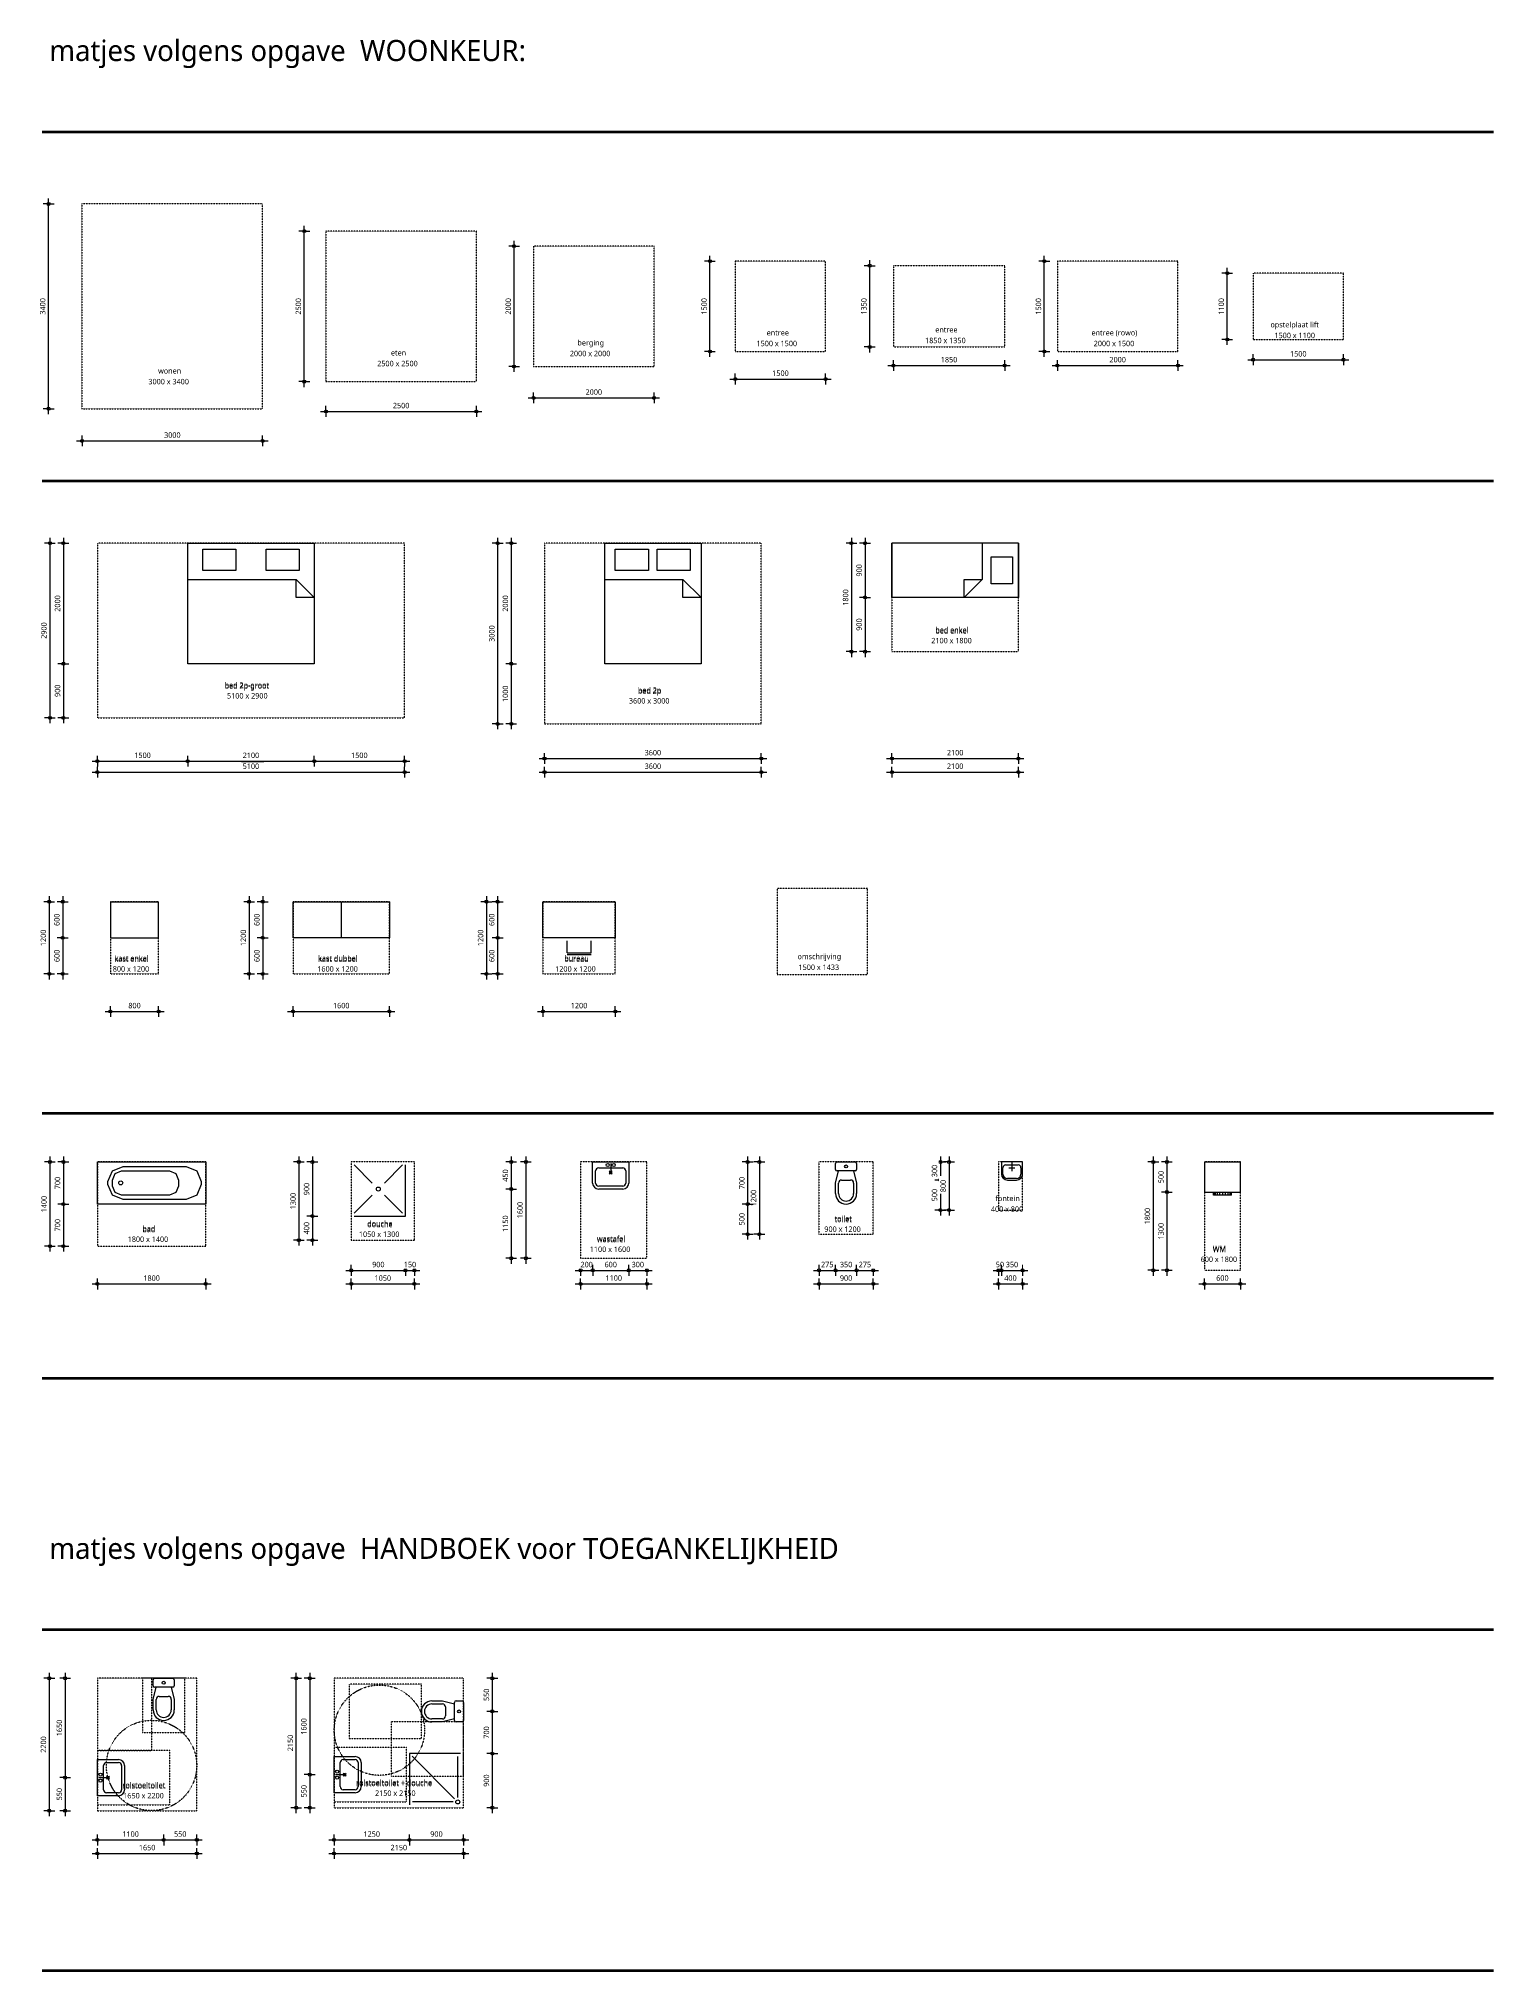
# Model space of a CAD drawing. Header units: millimetres. Extents: x -7463 to 16697, y -20183 to 11902.
import ezdxf

# ---------------------------------------------------------------- set-up
doc = ezdxf.new("R2010")
doc.units = ezdxf.units.MM
doc.linetypes.add('Dash', pattern=[6.35, 3.175, -3.175])
for name, color, linetype, lineweight in [('A-ANNO-DIMS', 211, 'Continuous', 13), ('A-ANNO-DIMS-50', 211, 'Continuous', 13), ('A-ANNO-NOTE', 131, 'Continuous', 18), ('A-DETL', 90, 'Continuous', 13), ('A-DETL-GENF', 92, 'Continuous', 18), ('A-DETL-GENF-HDLN', 1, 'Dash', 18), ('G-ANNO-TEXT', 231, 'Continuous', 13)]:
    doc.layers.add(name, color=color, linetype=linetype, lineweight=lineweight)
doc.styles.add('Segoe UI', font='segoeui.ttf', dxfattribs={"height": 90})
doc.styles.add('Segoe UI_1', font='segoeui.ttf', dxfattribs={"height": 350})
doc.dimstyles.new('1_8_mm', dxfattribs={"dimscale": 304.8, "dimtxt": 94.262755, "dimasz": 0.164042, "dimexe": 0.295276, "dimexo": 0.0625, "dimgap": 0.082021, "dimtad": 1, "dimdec": 0, "dimzin": 0, "dimdsep": 46, "dimtxsty": 'Segoe UI', "dimblk1": 'DOTBLANK', "dimblk2": 'DOTBLANK', "dimsah": 1, "dimcen": 0.09, "dimdle": 0.295276, "dimazin": 0, "dimtfac": 1, "dimtdec": 4, "dimtix": 1, "dimtmove": 0, "dimatfit": 3, "dimfxl": 0.295276, "dimfxlon": 1, "dimtvp": 1, "dimtfill": 1, "dimtolj": 1, "dimtzin": 0, "dimarcsym": 2})

msp = doc.modelspace()

# ---------------------------------------------------------------- texts
at = {"layer": 'A-ANNO-NOTE', "lineweight": 13, "char_height": 90, "attachment_point": 1, "style": 'Segoe UI'}
for s, insert, width in [('entree', (7427.8, 7112), 456.962), ('entree (rowo)', (10022.9, 7062), 954.008), ('opstelplaat lift', (12994.6, 7195.4), 1022.152), ('berging', (1484.8, 6895.4), 561.181), ('1500 x 1500', (4459.1, 6883.4), 865.822), ('entree', (4627.8, 7062), 456.962), ('1850 x 1350', (7259.1, 6933.4), 865.822), ('2000 x 1500', (10059.3, 6883.4), 865.822), ('1500 x 1100', (13060.8, 7016.8), 865.822), ('2500 x 2500', (-1840.9, 6550.1), 865.822), ('eten', (-1612.7, 6728.7), 316.667), ('2000 x 2000', (1359.1, 6716.8), 865.822), ('3000 x 3400', (-5640.9, 6250.1), 865.822), ('wonen', (-5478.8, 6428.7), 477.004), ('2100 x 1800', (7360.7, 1948.1), 865.822), ('bed enkel', (7428.7, 2109), 701.477), ('bed enkel', (7430.1, 2126.7), 701.477), ('bed 2p-groot', (-4374, 1210), 962.025), ('bed 2p-groot', (-4374, 1192.3), 962.025), ('5100 x 2900', (-4334.3, 1031.4), 865.822), ('bed 2p', (2489.2, 1126.7), 505.063), ('bed 2p', (2489.4, 1109), 505.063), ('3600 x 3000', (2340.4, 948.1), 865.822), ('800 x 1200', (-6232.1, -3505), 777.637), ('kast enkel', (-6204.1, -3344.1), 709.493), ('kast enkel', (-6202.4, -3326.4), 709.493), ('1600 x 1200', (-2835.4, -3505), 865.822), ('kast dubbel', (-2822.2, -3326.4), 833.755), ('kast dubbel', (-2821.9, -3344.1), 833.755), ('1200 x 1200', (1115, -3505), 865.822), ('bureau', (1265.8, -3344.1), 501.055), ('bureau', (1267.1, -3326.4), 501.055), ('omschrijving', (5140.3, -3298.8), 901.898), ('1500 x 1433', (5156.8, -3477.4), 865.822), ('fontein', (8428, -7316), 509.072), ('toilet', (5754.3, -7649.3), 368.776), ('toilet', (5754.4, -7667), 368.776), ('400 x 800', (8351.9, -7494.5), 689.451), ('1800 x 1400', (-5984.5, -7994.5), 865.822), ('bad', (-5739.7, -7816), 272.574), ('bad', (-5739.5, -7833.6), 272.574), ('1050 x 1300', (-2144.1, -7911.2), 865.822), ('douche', (-2005.2, -7732.6), 529.114), ('douche', (-2005.1, -7750.3), 529.114), ('wastafel', (1809.2, -7982.6), 577.215), ('wastafel', (1809.4, -8000.3), 577.215), ('900 x 1200', (5585.6, -7827.9), 777.637), ('1100 x 1600', (1690.2, -8161.2), 865.822), ('600 x 1800', (11835.6, -8327.9), 777.637), ('WM', (12035.6, -8167), 292.616), ('WM', (12037.4, -8149.3), 292.616), ('rolstoeltoilet', (-6071.4, -17058.6), 897.89), ('rolstoeltoilet', (-6071.4, -17076.3), 897.89), ('1650 x 2200', (-6058.2, -17237.2), 865.822), ('rolstoeltoilet + douche', (-2190.9, -17017), 1623.417), ('rolstoeltoilet + douche', (-2190.9, -17034.6), 1623.417), ('2150 x 2150', (-1876.7, -17195.6), 865.822)]:
    msp.add_mtext(s, dxfattribs=dict(at, insert=insert, width=width))
at = {"layer": 'G-ANNO-TEXT', "color": 7, "char_height": 350, "attachment_point": 1, "style": 'Segoe UI_1'}
for s, insert, width in [('matjes volgens opgave  WOONKEUR:', (-7284.6, 11879.1), 10029.111), ('matjes volgens opgave  HANDBOEK voor TOEGANKELIJKHEID', (-7284.6, -12999.4), 16610.965)]:
    msp.add_mtext(s, dxfattribs=dict(at, insert=insert, width=width))

# ---------------------------------------------------------------- blocks, each defined once
blk = doc.blocks.new('00 bed_groot - bed 2p-groot-2505160-00_0 Woonkeur')
at = {"layer": 'A-DETL-GENF', "lineweight": 13}
for p, q in [((1500, -2000), (1500, 0)), ((1500, 0), (3600, 0)), ((1750, -450), (1750, -100)), ((1750, -100), (2300, -100)), ((2300, -100), (2300, -450)), ((2800, -450), (2800, -100)), ((2800, -100), (3350, -100)), ((3350, -100), (3350, -450)), ((3600, 0), (3600, -2000)), ((1500, -600), (3300, -600)), ((2300, -450), (1750, -450)), ((3350, -450), (2800, -450)), ((3300, -900), (3300, -600)), ((3300, -600), (3600, -900)), ((3600, -900), (3300, -900)), ((3600, -2000), (1500, -2000))]:
    blk.add_line(p, q, dxfattribs=at)
at = {"layer": 'A-DETL-GENF', "linetype": 'Dash', "lineweight": 13}
for p, q in [((0, 0), (0, -2900)), ((5100, 0), (0, 0)), ((5100, -2900), (5100, 0)), ((0, -2900), (5100, -2900))]:
    blk.add_line(p, q, dxfattribs=at)
blk = doc.blocks.new('00 bed_1p - bed enkel-2505161-00_0 Woonkeur')
at = {"layer": 'A-DETL-GENF', "lineweight": 13}
for p, q in [((0, -900), (0, 0)), ((2100, 0), (0, 0)), ((0, 0), (0, -900)), ((1500, 0), (1500, -600)), ((1650, -675), (1650, -225)), ((1650, -225), (2000, -225)), ((2000, -225), (2000, -675)), ((2100, 0), (2100, -900)), ((2100, -900), (2100, 0)), ((1500, -600), (1200, -900)), ((1200, -900), (1200, -600)), ((1200, -600), (1500, -600)), ((2100, -900), (0, -900)), ((2000, -675), (1650, -675))]:
    blk.add_line(p, q, dxfattribs=at)
at = {"layer": 'A-DETL-GENF', "linetype": 'Dash', "lineweight": 13}
for p, q in [((0, 0), (0, -1800)), ((2100, 0), (0, 0)), ((2100, -1800), (2100, 0)), ((0, -1800), (2100, -1800))]:
    blk.add_line(p, q, dxfattribs=at)
blk = doc.blocks.new('00 bed_2p - bed 2p-2505162-00_0 Woonkeur')
at = {"layer": 'A-DETL-GENF', "linetype": 'Dash', "lineweight": 13}
for p, q in [((3600, -3000), (3600, 0)), ((0, 0), (0, -3000)), ((3600, 0), (0, 0)), ((0, -3000), (3600, -3000))]:
    blk.add_line(p, q, dxfattribs=at)
at = {"layer": 'A-DETL-GENF', "lineweight": 13}
for p, q in [((1000, -2000), (1000, 0)), ((1000, 0), (2600, 0)), ((1175, -450), (1175, -100)), ((1175, -100), (1725, -100)), ((1725, -100), (1725, -450)), ((1870, -450), (1870, -100)), ((1870, -100), (2420, -100)), ((2420, -100), (2420, -450)), ((2600, 0), (2600, -2000)), ((1000, -600), (2300, -600)), ((1725, -450), (1175, -450)), ((2420, -450), (1870, -450)), ((2300, -900), (2300, -600)), ((2300, -600), (2600, -900)), ((2600, -900), (2300, -900)), ((2600, -2000), (1000, -2000))]:
    blk.add_line(p, q, dxfattribs=at)
blk = doc.blocks.new('00 bad - bad-2505163-00_0 Woonkeur')
at = {"layer": 'A-DETL-GENF', "linetype": 'Dash', "lineweight": 13}
for p, q in [((0, 0), (0, -1400)), ((1800, 0), (0, 0)), ((1800, -1400), (1800, 0)), ((0, -1400), (1800, -1400))]:
    blk.add_line(p, q, dxfattribs=at)
at = {"layer": 'A-DETL-GENF', "lineweight": 13}
for p, q in [((0, -700), (0, 0)), ((0, 0), (1800, 0)), ((175, -325), (248, -148)), ((248, -148), (425, -75)), ((250, -300), (294, -194)), ((250, -400), (250, -300)), ((294, -194), (400, -150)), ((400, -150), (1195, -150)), ((425, -75), (1475, -75)), ((1195, -150), (1301, -194)), ((1301, -194), (1345, -300)), ((1345, -300), (1345, -400)), ((1475, -75), (1652, -148)), ((1652, -148), (1725, -325)), ((1800, 0), (1800, -700)), ((175, -375), (175, -325)), ((248, -552), (175, -375)), ((425, -625), (248, -552)), ((294, -506), (250, -400)), ((400, -550), (294, -506)), ((1195, -550), (400, -550)), ((1475, -625), (425, -625)), ((1301, -506), (1195, -550)), ((1345, -400), (1301, -506)), ((1652, -552), (1475, -625)), ((1725, -375), (1652, -552)), ((1725, -325), (1725, -375)), ((1800, -700), (0, -700)), ((1800, -700), (0, -700))]:
    blk.add_line(p, q, dxfattribs=at)
blk.add_circle((387, -347), 33, dxfattribs=at)
blk = doc.blocks.new('00 douche - douche-2505164-00_0 Woonkeur')
at = {"layer": 'A-DETL-GENF', "linetype": 'Dash', "lineweight": 13}
for p, q in [((0, 0), (0, -1300)), ((1050, 0), (0, 0)), ((1050, -1300), (1050, 0)), ((0, -1300), (1050, -1300))]:
    blk.add_line(p, q, dxfattribs=at)
at = {"layer": 'A-DETL-GENF', "lineweight": 13}
for p, q in [((350, -350), (50, -50)), ((550, -350), (850, -50)), ((900, -900), (900, -50)), ((350, -550), (50, -850)), ((550, -550), (850, -850)), ((50, -900), (900, -900))]:
    blk.add_line(p, q, dxfattribs=at)
blk.add_circle((450, -450), 33, dxfattribs=at)
blk = doc.blocks.new('00 wastafel - wastafel-2505165-00_0 Woonkeur')
at = {"layer": 'A-DETL-GENF', "linetype": 'Dash', "lineweight": 13}
for p, q in [((0, 0), (0, -1600)), ((1100, 0), (0, 0)), ((1100, -1600), (1100, 0)), ((0, -1600), (1100, -1600))]:
    blk.add_line(p, q, dxfattribs=at)
at = {"layer": 'A-DETL-GENF', "lineweight": 13}
for p, q in [((200, -350), (200, 0)), ((200, 0), (800, 0)), ((250, -200), (250, -150)), ((250, -350), (250, -200)), ((300, -100), (700, -100)), ((475, -150), (525, -200)), ((525, -150), (475, -200)), ((500, -175), (475, -175)), ((475, -175), (525, -175)), ((500, -25), (500, -200)), ((500, -175), (525, -150)), ((750, -150), (750, -350)), ((800, 0), (800, -350)), ((700, -400), (300, -400)), ((700, -450), (300, -450))]:
    blk.add_line(p, q, dxfattribs=at)
for centre in [(450, -50), (550, -50)]:
    blk.add_circle(centre, 25, dxfattribs=at)
for centre, radius, start, end in [((300, -150), 50, 90, 180), ((700, -150), 50, 360, 90), ((300, -350), 100, 180, 270), ((300, -350), 50, 180, 270), ((700, -350), 100, 270, 0), ((700, -350), 50, 270, 0)]:
    blk.add_arc(centre, radius, start, end, dxfattribs=at)
blk = doc.blocks.new('00 toilet - toilet-2505166-00_0 Woonkeur')
at = {"layer": 'A-DETL-GENF', "linetype": 'Dash', "lineweight": 13}
for p, q in [((0, 0), (0, -1200)), ((900, 0), (0, 0)), ((900, -1200), (900, 0)), ((0, -1200), (900, -1200))]:
    blk.add_line(p, q, dxfattribs=at)
at = {"layer": 'A-DETL-GENF', "lineweight": 13}
for p, q in [((275, -125), (275, -25)), ((275, -350), (325, -150)), ((300, 0), (600, 0)), ((600, -150), (300, -150)), ((375, -300), (525, -300)), ((575, -150), (625, -350)), ((625, -25), (625, -125)), ((275, -525), (275, -350)), ((325, -525), (325, -350)), ((575, -350), (575, -525)), ((625, -350), (625, -525))]:
    blk.add_line(p, q, dxfattribs=at)
blk.add_circle((450, -75), 25, dxfattribs=at)
for centre, radius, start, end in [((300, -25), 25, 90, 180), ((300, -125), 25, 180, 270), ((375, -350), 50, 90, 180), ((525, -350), 50, 360, 90), ((600, -25), 25, 360, 90), ((600, -125), 25, 270, 0), ((450, -525), 175, 180, 0), ((450, -525), 125, 180, 0)]:
    blk.add_arc(centre, radius, start, end, dxfattribs=at)
blk = doc.blocks.new('00 fontein - fontein-4304467-00_0 Woonkeur')
at = {"layer": 'A-DETL-GENF', "linetype": 'Dash', "lineweight": 13}
for p, q in [((0, 0), (0, -800)), ((400, 0), (0, 0)), ((400, -800), (400, 0)), ((0, -800), (400, -800))]:
    blk.add_line(p, q, dxfattribs=at)
at = {"layer": 'A-DETL-GENF', "lineweight": 13}
for p, q in [((400, 0), (50, 0)), ((50, 0), (50, -200)), ((75, -200), (75, -95)), ((120, -50), (330, -50)), ((300, -275), (150, -275)), ((150, -300), (300, -300)), ((175, -99), (275, -99)), ((225, 0), (225, -155)), ((375, -95), (375, -200)), ((400, -200), (400, 0))]:
    blk.add_line(p, q, dxfattribs=at)
for centre, radius, start, end in [((150, -200), 100, 180, 270), ((120, -95), 45, 90, 180), ((150, -200), 75, 180, 270), ((300, -200), 100, 270, 0), ((300, -200), 75, 270, 0), ((330, -95), 45, 360, 90)]:
    blk.add_arc(centre, radius, start, end, dxfattribs=at)
blk = doc.blocks.new('00 wasmachine - wasmachine-2505168-00_0 Woonkeur')
at = {"layer": 'A-DETL-GENF', "lineweight": 13}
for p, q in [((0, 0), (0, -500)), ((0, 0), (600, 0)), ((600, -500), (600, 0)), ((0, -500), (600, -500)), ((150, -550), (150, -500)), ((450, -550), (150, -550)), ((158, -500), (158, -550)), ((179, -500), (179, -550)), ((212, -500), (212, -550)), ((254, -500), (254, -550)), ((300, -500), (300, -550)), ((347, -500), (347, -550)), ((389, -500), (389, -550)), ((422, -500), (422, -550)), ((443, -500), (443, -550)), ((450, -550), (450, -500))]:
    blk.add_line(p, q, dxfattribs=at)
at = {"layer": 'A-DETL-GENF', "linetype": 'Dash', "lineweight": 13}
for p, q in [((0, 0), (0, -1800)), ((600, 0), (0, 0)), ((600, -1800), (600, 0)), ((0, -1800), (600, -1800))]:
    blk.add_line(p, q, dxfattribs=at)
blk = doc.blocks.new('00 kast_enkel - kast enkel-2505127-00_0 Woonkeur')
at = {"layer": 'A-DETL-GENF', "linetype": 'Dash', "lineweight": 13}
for p, q in [((0, 0), (0, -1200)), ((800, 0), (0, 0)), ((800, -1200), (800, 0)), ((0, -1200), (800, -1200))]:
    blk.add_line(p, q, dxfattribs=at)
at = {"layer": 'A-DETL-GENF', "lineweight": 13}
for p, q in [((0, 0), (0, -600)), ((800, -600), (800, 0)), ((0, -600), (800, -600))]:
    blk.add_line(p, q, dxfattribs=at)
at = {"layer": 'A-DETL-GENF'}
blk.add_line((0, 0), (800, 0), dxfattribs=at)
blk = doc.blocks.new('00 kast_dubbel - kast dubbel-2505128-00_0 Woonkeur')
at = {"layer": 'A-DETL-GENF', "lineweight": 13}
for p, q in [((0, -600), (0, 0)), ((0, 0), (1600, 0)), ((800, 0), (800, -600)), ((1600, 0), (1600, -600)), ((800, -600), (0, -600)), ((1600, -600), (800, -600))]:
    blk.add_line(p, q, dxfattribs=at)
at = {"layer": 'A-DETL-GENF', "linetype": 'Dash', "lineweight": 13}
for p, q in [((1600, -1200), (1600, 0)), ((0, 0), (0, -1200)), ((1600, 0), (0, 0)), ((0, -1200), (1600, -1200))]:
    blk.add_line(p, q, dxfattribs=at)
blk = doc.blocks.new('00 bureau - bureau-2505129-00_0 Woonkeur')
at = {"layer": 'A-DETL-GENF', "linetype": 'Dash', "lineweight": 13}
for p, q in [((0, 0), (0, -1200)), ((1200, 0), (0, 0)), ((1200, -1200), (1200, 0)), ((0, -1200), (1200, -1200))]:
    blk.add_line(p, q, dxfattribs=at)
at = {"layer": 'A-DETL-GENF', "lineweight": 13}
for p, q in [((0, -600), (0, 0)), ((0, 0), (1200, 0)), ((1200, 0), (1200, -600)), ((1200, -600), (0, -600)), ((400, -850), (400, -650)), ((400, -850), (800, -850)), ((800, -880), (400, -880)), ((800, -850), (800, -650))]:
    blk.add_line(p, q, dxfattribs=at)
blk = doc.blocks.new('00 woonkeurmatje-basis - 00 woonkeurmatje-basis-4349205-00_0 Woonkeur')
at = {"layer": 'A-DETL-GENF', "linetype": 'Dash', "lineweight": 13}
for p, q in [((-750, 716), (-750, -716)), ((750, 716), (-750, 716)), ((750, -716), (750, 716)), ((-750, -716), (750, -716))]:
    blk.add_line(p, q, dxfattribs=at)
blk = doc.blocks.new('00 woonkeurmatje - 1_ woonruimte-4348565-00_0 Woonkeur')
at = {"layer": 'A-DETL-GENF', "linetype": 'Dash', "lineweight": 13}
for p, q in [((-1500, 1700), (-1500, -1700)), ((1500, 1700), (-1500, 1700)), ((1500, -1700), (1500, 1700)), ((-1500, -1700), (1500, -1700))]:
    blk.add_line(p, q, dxfattribs=at)
blk = doc.blocks.new('00 woonkeurmatje - 2_ eetruimte-4348566-00_0 Woonkeur')
at = {"layer": 'A-DETL-GENF', "linetype": 'Dash', "lineweight": 13}
for p, q in [((-1250, 1250), (-1250, -1250)), ((1250, 1250), (-1250, 1250)), ((1250, -1250), (1250, 1250)), ((-1250, -1250), (1250, -1250))]:
    blk.add_line(p, q, dxfattribs=at)
blk = doc.blocks.new('00 woonkeurmatje - 3_ berging-4348567-00_0 Woonkeur')
at = {"layer": 'A-DETL-GENF', "linetype": 'Dash', "lineweight": 13}
for p, q in [((-1000, 1000), (-1000, -1000)), ((1000, 1000), (-1000, 1000)), ((1000, -1000), (1000, 1000)), ((-1000, -1000), (1000, -1000))]:
    blk.add_line(p, q, dxfattribs=at)
blk = doc.blocks.new('00 woonkeurmatje - 4_ entree 01-4348568-00_0 Woonkeur')
at = {"layer": 'A-DETL-GENF', "linetype": 'Dash', "lineweight": 13}
for p, q in [((-750, 750), (-750, -750)), ((750, 750), (-750, 750)), ((750, -750), (750, 750)), ((-750, -750), (750, -750))]:
    blk.add_line(p, q, dxfattribs=at)
blk = doc.blocks.new('00 woonkeurmatje - 5_ entree 02-4348569-00_0 Woonkeur')
at = {"layer": 'A-DETL-GENF', "linetype": 'Dash', "lineweight": 13}
for p, q in [((-925, 675), (-925, -675)), ((925, 675), (-925, 675)), ((925, -675), (925, 675)), ((-925, -675), (925, -675))]:
    blk.add_line(p, q, dxfattribs=at)
blk = doc.blocks.new('00 woonkeurmatje - 6_ entree _rowo_-4348570-00_0 Woonkeur')
at = {"layer": 'A-DETL-GENF', "linetype": 'Dash', "lineweight": 13}
for p, q in [((-1000, 750), (-1000, -750)), ((1000, 750), (-1000, 750)), ((1000, -750), (1000, 750)), ((-1000, -750), (1000, -750))]:
    blk.add_line(p, q, dxfattribs=at)
blk = doc.blocks.new('00 woonkeurmatje - 7_ opstelplaats lift-4348571-00_0 Woonkeur')
at = {"layer": 'A-DETL-GENF', "linetype": 'Dash', "lineweight": 13}
for p, q in [((-750, 550), (-750, -550)), ((750, 550), (-750, 550)), ((750, -550), (750, 550)), ((-750, -550), (750, -550))]:
    blk.add_line(p, q, dxfattribs=at)
blk = doc.blocks.new('00 rolstoeltoilet - rolstoeltoilet-2538881-00_0 Woonkeur')
at = {"layer": 'A-DETL-GENF', "linetype": 'Dash', "lineweight": 13}
for p, q in [((0, 0), (0, -2200)), ((1650, 0), (0, 0)), ((0, 0), (0, -1200)), ((900, 0), (0, 0)), ((1650, -2200), (1650, 0)), ((750, 0), (750, -900)), ((1450, 0), (750, 0)), ((900, -1200), (900, 0)), ((1450, -900), (1450, 0)), ((750, -900), (1450, -900)), ((1200, -1200), (0, -1200)), ((0, -1200), (0, -2100)), ((0, -1200), (900, -1200)), ((1200, -2100), (1200, -1200)), ((0, -2100), (1200, -2100)), ((0, -2200), (1650, -2200))]:
    blk.add_line(p, q, dxfattribs=at)
at = {"layer": 'A-DETL-GENF', "lineweight": 13}
for p, q in [((925, -125), (925, -25)), ((925, -350), (975, -150)), ((950, 0), (1250, 0)), ((1250, -150), (950, -150)), ((1025, -300), (1175, -300)), ((1225, -150), (1275, -350)), ((1275, -25), (1275, -125)), ((925, -525), (925, -350)), ((975, -525), (975, -350)), ((1225, -350), (1225, -525)), ((1275, -350), (1275, -525)), ((0, -1950), (0, -1350)), ((0, -1350), (350, -1350)), ((100, -1850), (100, -1450)), ((150, -1400), (350, -1400)), ((400, -1450), (400, -1850)), ((450, -1450), (450, -1850)), ((25, -1650), (200, -1650)), ((175, -1650), (150, -1625)), ((150, -1675), (200, -1625)), ((150, -1625), (200, -1675)), ((200, -1900), (150, -1900)), ((175, -1675), (175, -1625)), ((175, -1650), (175, -1675)), ((350, -1900), (200, -1900)), ((350, -1950), (0, -1950))]:
    blk.add_line(p, q, dxfattribs=at)
for centre in [(1100, -75), (50, -1600), (50, -1700)]:
    blk.add_circle(centre, 25, dxfattribs=at)
for centre, radius, start, end in [((950, -25), 25, 90, 180), ((950, -125), 25, 180, 270), ((1025, -350), 50, 90, 180), ((1175, -350), 50, 360, 90), ((1250, -25), 25, 360, 90), ((1250, -125), 25, 270, 0), ((1100, -525), 175, 180, 0), ((1100, -525), 125, 180, 0), ((150, -1450), 50, 90, 180), ((350, -1450), 100, 360, 90), ((350, -1450), 50, 360, 90), ((150, -1850), 50, 180, 270), ((350, -1850), 100, 270, 360), ((350, -1850), 50, 270, 0)]:
    blk.add_arc(centre, radius, start, end, dxfattribs=at)
at = {"layer": 'A-DETL-GENF-HDLN'}
blk.add_circle((898, -1448), 750, dxfattribs=at)
blk = doc.blocks.new('00 rolstoeldouche - rolstoeltoilet _ douche-2544563-00_0 Woonkeur')
at = {"layer": 'A-DETL-GENF', "linetype": 'Dash', "lineweight": 13}
for p, q in [((0, 0), (0, -2150)), ((2150, 0), (0, 0)), ((2150, -2150), (2150, 0)), ((1450, -100), (250, -100)), ((250, -100), (250, -1000)), ((1450, -1000), (1450, -100)), ((950, -725), (950, -1625)), ((2150, -725), (950, -725)), ((2150, -1625), (2150, -725)), ((1200, -1150), (0, -1150)), ((0, -1150), (0, -2050)), ((250, -1000), (1450, -1000)), ((1200, -2050), (1200, -1150)), ((950, -1625), (2150, -1625)), ((0, -2050), (1200, -2050)), ((0, -2150), (2150, -2150))]:
    blk.add_line(p, q, dxfattribs=at)
at = {"layer": 'A-DETL-GENF', "lineweight": 13}
for p, q in [((1625, -375), (1800, -375)), ((1625, -425), (1800, -425)), ((1800, -375), (2000, -425)), ((1850, -475), (1850, -625)), ((2000, -700), (2000, -400)), ((2025, -375), (2125, -375)), ((2150, -400), (2150, -700)), ((1800, -675), (1625, -675)), ((1800, -725), (1625, -725)), ((2000, -675), (1800, -725)), ((2125, -725), (2025, -725)), ((2100, -1250), (1250, -1250)), ((1250, -1250), (1250, -2100)), ((0, -1900), (0, -1300)), ((0, -1300), (350, -1300)), ((25, -1600), (200, -1600)), ((100, -1800), (100, -1400)), ((150, -1350), (350, -1350)), ((175, -1600), (150, -1575)), ((150, -1625), (200, -1575)), ((150, -1575), (200, -1625)), ((175, -1625), (175, -1575)), ((175, -1600), (175, -1625)), ((400, -1400), (400, -1800)), ((450, -1400), (450, -1800)), ((1294, -1294), (2001, -2001)), ((2054, -1979), (2054, -1300)), ((350, -1900), (0, -1900)), ((200, -1850), (150, -1850)), ((350, -1850), (200, -1850)), ((1979, -2054), (1300, -2054))]:
    blk.add_line(p, q, dxfattribs=at)
for centre, radius in [((2075, -550), 25), ((50, -1550), 25), ((50, -1650), 25), ((2054, -2054), 33)]:
    blk.add_circle(centre, radius, dxfattribs=at)
for centre, radius, start, end in [((1625, -550), 175, 90, 270), ((1625, -550), 125, 90, 270), ((1800, -475), 50, 0, 90), ((1800, -625), 50, 270, 0), ((2025, -400), 25, 90, 180), ((2125, -400), 25, 0, 90), ((2025, -700), 25, 180, 270), ((2125, -700), 25, 270, 0), ((150, -1400), 50, 90, 180), ((350, -1400), 100, 360, 90), ((350, -1400), 50, 360, 90), ((150, -1800), 50, 180, 270), ((350, -1800), 100, 270, 360), ((350, -1800), 50, 270, 360)]:
    blk.add_arc(centre, radius, start, end, dxfattribs=at)
at = {"layer": 'A-DETL-GENF-HDLN'}
blk.add_circle((752, -862), 750, dxfattribs=at)
blk = doc.blocks.new('DIMBLOCK1-00_0 Woonkeur')
at = {"layer": 'A-ANNO-DIMS-50'}
for p, q in [((-6577, -281), (-1297, -281)), ((-6487, -281), (-6487, -191)), ((-6487, -281), (-6487, -371)), ((-1387, -281), (-1387, -191)), ((-1387, -281), (-1387, -371))]:
    blk.add_line(p, q, dxfattribs=at)
for centre in [(-6487, -281), (-1387, -281)]:
    blk.add_circle(centre, 25, dxfattribs=at)
at = {"layer": 'A-ANNO-DIMS-50', "color": 0, "insert": (-4074, -138), "char_height": 90, "width": 329.06, "attachment_point": 1, "line_spacing_factor": 1.142579, "style": 'Segoe UI', "bg_fill": 3, "box_fill_scale": 1.25, "bg_fill_color": 9, "bg_fill_true_color": 13158600, "bg_fill_transparency": 0}
blk.add_mtext('5100', dxfattribs=at)
blk = doc.blocks.new('_DotBlank')
at = {"color": 0, "linetype": 'ByBlock', "lineweight": -2}
blk.add_line((-0.5, 0), (-1, 0), dxfattribs=at)
blk.add_circle((0, 0), 0.5, dxfattribs=at)
blk = doc.blocks.new('DIMBLOCK2-00_0 Woonkeur')
at = {"layer": 'A-ANNO-DIMS-50'}
for p, q in [((848, -281), (4628, -281)), ((938, -281), (938, -191)), ((938, -281), (938, -371)), ((4538, -281), (4538, -191)), ((4538, -281), (4538, -371))]:
    blk.add_line(p, q, dxfattribs=at)
for centre in [(938, -281), (4538, -281)]:
    blk.add_circle(centre, 25, dxfattribs=at)
at = {"layer": 'A-ANNO-DIMS-50', "color": 0, "insert": (2601, -138), "char_height": 90, "width": 329.06, "attachment_point": 1, "line_spacing_factor": 1.142579, "style": 'Segoe UI', "bg_fill": 3, "box_fill_scale": 1.25, "bg_fill_color": 9, "bg_fill_true_color": 13158600, "bg_fill_transparency": 0}
blk.add_mtext('3600', dxfattribs=at)
blk = doc.blocks.new('DIMBLOCK3-00_0 Woonkeur')
at = {"layer": 'A-ANNO-DIMS-50'}
for p, q in [((6618, -281), (8898, -281)), ((6708, -281), (6708, -191)), ((6708, -281), (6708, -371)), ((8808, -281), (8808, -191)), ((8808, -281), (8808, -371))]:
    blk.add_line(p, q, dxfattribs=at)
for centre in [(6708, -281), (8808, -281)]:
    blk.add_circle(centre, 25, dxfattribs=at)
at = {"layer": 'A-ANNO-DIMS-50', "color": 0, "insert": (7621, -138), "char_height": 90, "width": 329.06, "attachment_point": 1, "line_spacing_factor": 1.142579, "style": 'Segoe UI', "bg_fill": 3, "box_fill_scale": 1.25, "bg_fill_color": 9, "bg_fill_true_color": 13158600, "bg_fill_transparency": 0}
blk.add_mtext('2100', dxfattribs=at)
blk = doc.blocks.new('DIMBLOCK4-00_0 Woonkeur')
at = {"layer": 'A-ANNO-DIMS-50'}
for p, q in [((-7277, 3610), (-7277, 530)), ((-7277, 3520), (-7367, 3520)), ((-7277, 3520), (-7187, 3520)), ((-7277, 620), (-7367, 620)), ((-7277, 620), (-7187, 620))]:
    blk.add_line(p, q, dxfattribs=at)
for centre in [(-7277, 3520), (-7277, 620)]:
    blk.add_circle(centre, 25, dxfattribs=at)
at = {"layer": 'A-ANNO-DIMS-50', "color": 0, "insert": (-7420, 1933), "char_height": 90, "width": 329.06, "attachment_point": 1, "rotation": 90, "line_spacing_factor": 1.142579, "style": 'Segoe UI', "bg_fill": 3, "box_fill_scale": 1.25, "bg_fill_color": 9, "bg_fill_true_color": 13158600, "bg_fill_transparency": 0}
blk.add_mtext('2900', dxfattribs=at)
blk = doc.blocks.new('DIMBLOCK5-00_0 Woonkeur')
at = {"layer": 'A-ANNO-DIMS-50'}
for p, q in [((160, 3610), (160, 430)), ((160, 3520), (70, 3520)), ((160, 3520), (250, 3520)), ((160, 520), (70, 520)), ((160, 520), (250, 520))]:
    blk.add_line(p, q, dxfattribs=at)
for centre in [(160, 3520), (160, 520)]:
    blk.add_circle(centre, 25, dxfattribs=at)
at = {"layer": 'A-ANNO-DIMS-50', "color": 0, "insert": (18, 1883), "char_height": 90, "width": 329.06, "attachment_point": 1, "rotation": 90, "line_spacing_factor": 1.142579, "style": 'Segoe UI', "bg_fill": 3, "box_fill_scale": 1.25, "bg_fill_color": 9, "bg_fill_true_color": 13158600, "bg_fill_transparency": 0}
blk.add_mtext('3000', dxfattribs=at)
blk = doc.blocks.new('DIMBLOCK6-00_0 Woonkeur')
at = {"layer": 'A-ANNO-DIMS-50'}
for p, q in [((6036, 3610), (6036, 1630)), ((6036, 3520), (5946, 3520)), ((6036, 3520), (6126, 3520)), ((6036, 1720), (5946, 1720)), ((6036, 1720), (6126, 1720))]:
    blk.add_line(p, q, dxfattribs=at)
for centre in [(6036, 3520), (6036, 1720)]:
    blk.add_circle(centre, 25, dxfattribs=at)
at = {"layer": 'A-ANNO-DIMS-50', "color": 0, "insert": (5893, 2483), "char_height": 90, "width": 329.06, "attachment_point": 1, "rotation": 90, "line_spacing_factor": 1.142579, "style": 'Segoe UI', "bg_fill": 3, "box_fill_scale": 1.25, "bg_fill_color": 9, "bg_fill_true_color": 13158600, "bg_fill_transparency": 0}
blk.add_mtext('1800', dxfattribs=at)
blk = doc.blocks.new('DIMBLOCK7-00_0 Woonkeur')
at = {"layer": 'A-ANNO-DIMS-50'}
for p, q in [((-6577, -100), (-4987, -100)), ((-6487, -100), (-6487, -10)), ((-6487, -100), (-6487, -190)), ((-4987, -100), (-4987, -10)), ((-4987, -100), (-4987, -190))]:
    blk.add_line(p, q, dxfattribs=at)
for centre in [(-6487, -100), (-4987, -100)]:
    blk.add_circle(centre, 25, dxfattribs=at)
at = {"layer": 'A-ANNO-DIMS-50', "color": 0, "insert": (-5874, 43), "char_height": 90, "width": 329.06, "attachment_point": 1, "line_spacing_factor": 1.142579, "style": 'Segoe UI', "bg_fill": 3, "box_fill_scale": 1.25, "bg_fill_color": 9, "bg_fill_true_color": 13158600, "bg_fill_transparency": 0}
blk.add_mtext('1500', dxfattribs=at)
blk = doc.blocks.new('DIMBLOCK8-00_0 Woonkeur')
at = {"layer": 'A-ANNO-DIMS-50'}
for p, q in [((-4987, -100), (-4987, -10)), ((-4987, -100), (-2887, -100)), ((-4987, -100), (-4987, -190)), ((-2887, -100), (-2887, -10)), ((-2887, -100), (-2887, -190))]:
    blk.add_line(p, q, dxfattribs=at)
for centre in [(-4987, -100), (-2887, -100)]:
    blk.add_circle(centre, 25, dxfattribs=at)
at = {"layer": 'A-ANNO-DIMS-50', "color": 0, "insert": (-4074, 43), "char_height": 90, "width": 329.06, "attachment_point": 1, "line_spacing_factor": 1.142579, "style": 'Segoe UI', "bg_fill": 3, "box_fill_scale": 1.25, "bg_fill_color": 9, "bg_fill_true_color": 13158600, "bg_fill_transparency": 0}
blk.add_mtext('2100', dxfattribs=at)
blk = doc.blocks.new('DIMBLOCK9-00_0 Woonkeur')
at = {"layer": 'A-ANNO-DIMS-50'}
for p, q in [((-2887, -100), (-2887, -10)), ((-2887, -100), (-1297, -100)), ((-2887, -100), (-2887, -190)), ((-1387, -100), (-1387, -10)), ((-1387, -100), (-1387, -190))]:
    blk.add_line(p, q, dxfattribs=at)
for centre in [(-2887, -100), (-1387, -100)]:
    blk.add_circle(centre, 25, dxfattribs=at)
at = {"layer": 'A-ANNO-DIMS-50', "color": 0, "insert": (-2274, 43), "char_height": 90, "width": 329.06, "attachment_point": 1, "line_spacing_factor": 1.142579, "style": 'Segoe UI', "bg_fill": 3, "box_fill_scale": 1.25, "bg_fill_color": 9, "bg_fill_true_color": 13158600, "bg_fill_transparency": 0}
blk.add_mtext('1500', dxfattribs=at)
blk = doc.blocks.new('DIMBLOCK10-00_0 Woonkeur')
at = {"layer": 'A-ANNO-DIMS-50'}
for p, q in [((938, -56), (938, 34)), ((4538, -56), (4538, 34)), ((848, -56), (4628, -56)), ((938, -56), (938, -146)), ((4538, -56), (4538, -146))]:
    blk.add_line(p, q, dxfattribs=at)
for centre in [(938, -56), (4538, -56)]:
    blk.add_circle(centre, 25, dxfattribs=at)
at = {"layer": 'A-ANNO-DIMS-50', "color": 0, "insert": (2601, 87), "char_height": 90, "width": 329.06, "attachment_point": 1, "line_spacing_factor": 1.142579, "style": 'Segoe UI', "bg_fill": 3, "box_fill_scale": 1.25, "bg_fill_color": 9, "bg_fill_true_color": 13158600, "bg_fill_transparency": 0}
blk.add_mtext('3600', dxfattribs=at)
blk = doc.blocks.new('DIMBLOCK11-00_0 Woonkeur')
at = {"layer": 'A-ANNO-DIMS-50'}
for p, q in [((6708, -56), (6708, 34)), ((8808, -56), (8808, 34)), ((6618, -56), (8898, -56)), ((6708, -56), (6708, -146)), ((8808, -56), (8808, -146))]:
    blk.add_line(p, q, dxfattribs=at)
for centre in [(6708, -56), (8808, -56)]:
    blk.add_circle(centre, 25, dxfattribs=at)
at = {"layer": 'A-ANNO-DIMS-50', "color": 0, "insert": (7621, 87), "char_height": 90, "width": 329.06, "attachment_point": 1, "line_spacing_factor": 1.142579, "style": 'Segoe UI', "bg_fill": 3, "box_fill_scale": 1.25, "bg_fill_color": 9, "bg_fill_true_color": 13158600, "bg_fill_transparency": 0}
blk.add_mtext('2100', dxfattribs=at)
blk = doc.blocks.new('DIMBLOCK12-00_0 Woonkeur')
at = {"layer": 'A-ANNO-DIMS-50'}
for p, q in [((-7052, 3610), (-7052, 1520)), ((-7052, 3520), (-7142, 3520)), ((-7052, 3520), (-6962, 3520)), ((-7052, 1520), (-7142, 1520)), ((-7052, 1520), (-6962, 1520))]:
    blk.add_line(p, q, dxfattribs=at)
for centre in [(-7052, 3520), (-7052, 1520)]:
    blk.add_circle(centre, 25, dxfattribs=at)
at = {"layer": 'A-ANNO-DIMS-50', "color": 0, "insert": (-7195, 2383), "char_height": 90, "width": 329.06, "attachment_point": 1, "rotation": 90, "line_spacing_factor": 1.142579, "style": 'Segoe UI', "bg_fill": 3, "box_fill_scale": 1.25, "bg_fill_color": 9, "bg_fill_true_color": 13158600, "bg_fill_transparency": 0}
blk.add_mtext('2000', dxfattribs=at)
blk = doc.blocks.new('DIMBLOCK13-00_0 Woonkeur')
at = {"layer": 'A-ANNO-DIMS-50'}
for p, q in [((-7052, 1520), (-7142, 1520)), ((-7052, 1520), (-7052, 530)), ((-7052, 1520), (-6962, 1520)), ((-7052, 620), (-7142, 620)), ((-7052, 620), (-6962, 620))]:
    blk.add_line(p, q, dxfattribs=at)
for centre in [(-7052, 1520), (-7052, 620)]:
    blk.add_circle(centre, 25, dxfattribs=at)
at = {"layer": 'A-ANNO-DIMS-50', "color": 0, "insert": (-7195, 967), "char_height": 90, "width": 246.8, "attachment_point": 1, "rotation": 90, "line_spacing_factor": 1.142579, "style": 'Segoe UI', "bg_fill": 3, "box_fill_scale": 1.25, "bg_fill_color": 9, "bg_fill_true_color": 13158600, "bg_fill_transparency": 0}
blk.add_mtext('900', dxfattribs=at)
blk = doc.blocks.new('DIMBLOCK14-00_0 Woonkeur')
at = {"layer": 'A-ANNO-DIMS-50'}
for p, q in [((385, 3610), (385, 1520)), ((385, 3520), (295, 3520)), ((385, 3520), (475, 3520)), ((385, 1520), (295, 1520)), ((385, 1520), (475, 1520))]:
    blk.add_line(p, q, dxfattribs=at)
for centre in [(385, 3520), (385, 1520)]:
    blk.add_circle(centre, 25, dxfattribs=at)
at = {"layer": 'A-ANNO-DIMS-50', "color": 0, "insert": (243, 2383), "char_height": 90, "width": 329.06, "attachment_point": 1, "rotation": 90, "line_spacing_factor": 1.142579, "style": 'Segoe UI', "bg_fill": 3, "box_fill_scale": 1.25, "bg_fill_color": 9, "bg_fill_true_color": 13158600, "bg_fill_transparency": 0}
blk.add_mtext('2000', dxfattribs=at)
blk = doc.blocks.new('DIMBLOCK15-00_0 Woonkeur')
at = {"layer": 'A-ANNO-DIMS-50'}
for p, q in [((385, 1520), (295, 1520)), ((385, 1520), (385, 430)), ((385, 1520), (475, 1520)), ((385, 520), (295, 520)), ((385, 520), (475, 520))]:
    blk.add_line(p, q, dxfattribs=at)
for centre in [(385, 1520), (385, 520)]:
    blk.add_circle(centre, 25, dxfattribs=at)
at = {"layer": 'A-ANNO-DIMS-50', "color": 0, "insert": (243, 883), "char_height": 90, "width": 329.06, "attachment_point": 1, "rotation": 90, "line_spacing_factor": 1.142579, "style": 'Segoe UI', "bg_fill": 3, "box_fill_scale": 1.25, "bg_fill_color": 9, "bg_fill_true_color": 13158600, "bg_fill_transparency": 0}
blk.add_mtext('1000', dxfattribs=at)
blk = doc.blocks.new('DIMBLOCK16-00_0 Woonkeur')
at = {"layer": 'A-ANNO-DIMS-50'}
for p, q in [((6261, 3610), (6261, 2620)), ((6261, 3520), (6171, 3520)), ((6261, 3520), (6351, 3520)), ((6261, 2620), (6171, 2620)), ((6261, 2620), (6351, 2620))]:
    blk.add_line(p, q, dxfattribs=at)
for centre in [(6261, 3520), (6261, 2620)]:
    blk.add_circle(centre, 25, dxfattribs=at)
at = {"layer": 'A-ANNO-DIMS-50', "color": 0, "insert": (6118, 2967), "char_height": 90, "width": 246.8, "attachment_point": 1, "rotation": 90, "line_spacing_factor": 1.142579, "style": 'Segoe UI', "bg_fill": 3, "box_fill_scale": 1.25, "bg_fill_color": 9, "bg_fill_true_color": 13158600, "bg_fill_transparency": 0}
blk.add_mtext('900', dxfattribs=at)
blk = doc.blocks.new('DIMBLOCK17-00_0 Woonkeur')
at = {"layer": 'A-ANNO-DIMS-50'}
for p, q in [((6261, 2620), (6171, 2620)), ((6261, 2620), (6261, 1630)), ((6261, 2620), (6351, 2620)), ((6261, 1720), (6171, 1720)), ((6261, 1720), (6351, 1720))]:
    blk.add_line(p, q, dxfattribs=at)
for centre in [(6261, 2620), (6261, 1720)]:
    blk.add_circle(centre, 25, dxfattribs=at)
at = {"layer": 'A-ANNO-DIMS-50', "color": 0, "insert": (6118, 2067), "char_height": 90, "width": 246.8, "attachment_point": 1, "rotation": 90, "line_spacing_factor": 1.142579, "style": 'Segoe UI', "bg_fill": 3, "box_fill_scale": 1.25, "bg_fill_color": 9, "bg_fill_true_color": 13158600, "bg_fill_transparency": 0}
blk.add_mtext('900', dxfattribs=at)
blk = doc.blocks.new('DIMBLOCK18-00_0 Woonkeur')
at = {"layer": 'A-ANNO-DIMS-50'}
for p, q in [((-6577, -8782), (-4597, -8782)), ((-6487, -8782), (-6487, -8692)), ((-6487, -8782), (-6487, -8872)), ((-4687, -8782), (-4687, -8692)), ((-4687, -8782), (-4687, -8872))]:
    blk.add_line(p, q, dxfattribs=at)
for centre in [(-6487, -8782), (-4687, -8782)]:
    blk.add_circle(centre, 25, dxfattribs=at)
at = {"layer": 'A-ANNO-DIMS-50', "color": 0, "insert": (-5724, -8640), "char_height": 90, "width": 329.06, "attachment_point": 1, "line_spacing_factor": 1.142579, "style": 'Segoe UI', "bg_fill": 3, "box_fill_scale": 1.25, "bg_fill_color": 9, "bg_fill_true_color": 13158600, "bg_fill_transparency": 0}
blk.add_mtext('1800', dxfattribs=at)
blk = doc.blocks.new('DIMBLOCK19-00_0 Woonkeur')
at = {"layer": 'A-ANNO-DIMS-50'}
for p, q in [((-7052, -6666), (-7052, -7456)), ((-7052, -6756), (-7142, -6756)), ((-7052, -6756), (-6962, -6756)), ((-7052, -7456), (-7142, -7456)), ((-7052, -7456), (-6962, -7456))]:
    blk.add_line(p, q, dxfattribs=at)
for centre in [(-7052, -6756), (-7052, -7456)]:
    blk.add_circle(centre, 25, dxfattribs=at)
at = {"layer": 'A-ANNO-DIMS-50', "color": 0, "insert": (-7195, -7209), "char_height": 90, "width": 246.8, "attachment_point": 1, "rotation": 90, "line_spacing_factor": 1.142579, "style": 'Segoe UI', "bg_fill": 3, "box_fill_scale": 1.25, "bg_fill_color": 9, "bg_fill_true_color": 13158600, "bg_fill_transparency": 0}
blk.add_mtext('700', dxfattribs=at)
blk = doc.blocks.new('DIMBLOCK20-00_0 Woonkeur')
at = {"layer": 'A-ANNO-DIMS-50'}
for p, q in [((-7052, -7456), (-7142, -7456)), ((-7052, -7456), (-7052, -8246)), ((-7052, -7456), (-6962, -7456)), ((-7052, -8156), (-7142, -8156)), ((-7052, -8156), (-6962, -8156))]:
    blk.add_line(p, q, dxfattribs=at)
for centre in [(-7052, -7456), (-7052, -8156)]:
    blk.add_circle(centre, 25, dxfattribs=at)
at = {"layer": 'A-ANNO-DIMS-50', "color": 0, "insert": (-7195, -7909), "char_height": 90, "width": 246.8, "attachment_point": 1, "rotation": 90, "line_spacing_factor": 1.142579, "style": 'Segoe UI', "bg_fill": 3, "box_fill_scale": 1.25, "bg_fill_color": 9, "bg_fill_true_color": 13158600, "bg_fill_transparency": 0}
blk.add_mtext('700', dxfattribs=at)
blk = doc.blocks.new('DIMBLOCK21-00_0 Woonkeur')
at = {"layer": 'A-ANNO-DIMS-50'}
for p, q in [((-7277, -6666), (-7277, -8246)), ((-7277, -6756), (-7367, -6756)), ((-7277, -6756), (-7187, -6756)), ((-7277, -8156), (-7367, -8156)), ((-7277, -8156), (-7187, -8156))]:
    blk.add_line(p, q, dxfattribs=at)
for centre in [(-7277, -6756), (-7277, -8156)]:
    blk.add_circle(centre, 25, dxfattribs=at)
at = {"layer": 'A-ANNO-DIMS-50', "color": 0, "insert": (-7420, -7593), "char_height": 90, "width": 329.06, "attachment_point": 1, "rotation": 90, "line_spacing_factor": 1.142579, "style": 'Segoe UI', "bg_fill": 3, "box_fill_scale": 1.25, "bg_fill_color": 9, "bg_fill_true_color": 13158600, "bg_fill_transparency": 0}
blk.add_mtext('1400', dxfattribs=at)
blk = doc.blocks.new('DIMBLOCK22-00_0 Woonkeur')
at = {"layer": 'A-ANNO-DIMS-50'}
for p, q in [((-2362, -8782), (-1132, -8782)), ((-2272, -8782), (-2272, -8692)), ((-2272, -8782), (-2272, -8872)), ((-1222, -8782), (-1222, -8692)), ((-1222, -8782), (-1222, -8872))]:
    blk.add_line(p, q, dxfattribs=at)
for centre in [(-2272, -8782), (-1222, -8782)]:
    blk.add_circle(centre, 25, dxfattribs=at)
at = {"layer": 'A-ANNO-DIMS-50', "color": 0, "insert": (-1884, -8640), "char_height": 90, "width": 329.06, "attachment_point": 1, "line_spacing_factor": 1.142579, "style": 'Segoe UI', "bg_fill": 3, "box_fill_scale": 1.25, "bg_fill_color": 9, "bg_fill_true_color": 13158600, "bg_fill_transparency": 0}
blk.add_mtext('1050', dxfattribs=at)
blk = doc.blocks.new('DIMBLOCK23-00_0 Woonkeur')
at = {"layer": 'A-ANNO-DIMS-50'}
for p, q in [((-2362, -8557), (-1372, -8557)), ((-2272, -8557), (-2272, -8467)), ((-2272, -8557), (-2272, -8647)), ((-1372, -8557), (-1372, -8467)), ((-1372, -8557), (-1372, -8647))]:
    blk.add_line(p, q, dxfattribs=at)
for centre in [(-2272, -8557), (-1372, -8557)]:
    blk.add_circle(centre, 25, dxfattribs=at)
at = {"layer": 'A-ANNO-DIMS-50', "color": 0, "insert": (-1924, -8415), "char_height": 90, "width": 246.8, "attachment_point": 1, "line_spacing_factor": 1.142579, "style": 'Segoe UI', "bg_fill": 3, "box_fill_scale": 1.25, "bg_fill_color": 9, "bg_fill_true_color": 13158600, "bg_fill_transparency": 0}
blk.add_mtext('900', dxfattribs=at)
blk = doc.blocks.new('DIMBLOCK24-00_0 Woonkeur')
at = {"layer": 'A-ANNO-DIMS-50'}
for p, q in [((-1372, -8557), (-1372, -8467)), ((-1372, -8557), (-1132, -8557)), ((-1372, -8557), (-1372, -8647)), ((-1222, -8557), (-1222, -8467)), ((-1222, -8557), (-1222, -8647))]:
    blk.add_line(p, q, dxfattribs=at)
for centre in [(-1372, -8557), (-1222, -8557)]:
    blk.add_circle(centre, 25, dxfattribs=at)
at = {"layer": 'A-ANNO-DIMS-50', "color": 0, "insert": (-1399, -8415), "char_height": 90, "width": 246.8, "attachment_point": 1, "line_spacing_factor": 1.142579, "style": 'Segoe UI', "bg_fill": 3, "box_fill_scale": 1.25, "bg_fill_color": 9, "bg_fill_true_color": 13158600, "bg_fill_transparency": 0}
blk.add_mtext('150', dxfattribs=at)
blk = doc.blocks.new('DIMBLOCK25-00_0 Woonkeur')
at = {"layer": 'A-ANNO-DIMS-50'}
for p, q in [((-3142, -6666), (-3142, -8146)), ((-3142, -6756), (-3232, -6756)), ((-3142, -6756), (-3052, -6756)), ((-3142, -8056), (-3232, -8056)), ((-3142, -8056), (-3052, -8056))]:
    blk.add_line(p, q, dxfattribs=at)
for centre in [(-3142, -6756), (-3142, -8056)]:
    blk.add_circle(centre, 25, dxfattribs=at)
at = {"layer": 'A-ANNO-DIMS-50', "color": 0, "insert": (-3284, -7543), "char_height": 90, "width": 329.06, "attachment_point": 1, "rotation": 90, "line_spacing_factor": 1.142579, "style": 'Segoe UI', "bg_fill": 3, "box_fill_scale": 1.25, "bg_fill_color": 9, "bg_fill_true_color": 13158600, "bg_fill_transparency": 0}
blk.add_mtext('1300', dxfattribs=at)
blk = doc.blocks.new('DIMBLOCK26-00_0 Woonkeur')
at = {"layer": 'A-ANNO-DIMS-50'}
for p, q in [((-2917, -6666), (-2917, -7656)), ((-2917, -6756), (-3007, -6756)), ((-2917, -6756), (-2827, -6756)), ((-2917, -7656), (-3007, -7656)), ((-2917, -7656), (-2827, -7656))]:
    blk.add_line(p, q, dxfattribs=at)
for centre in [(-2917, -6756), (-2917, -7656)]:
    blk.add_circle(centre, 25, dxfattribs=at)
at = {"layer": 'A-ANNO-DIMS-50', "color": 0, "insert": (-3059, -7309), "char_height": 90, "width": 246.8, "attachment_point": 1, "rotation": 90, "line_spacing_factor": 1.142579, "style": 'Segoe UI', "bg_fill": 3, "box_fill_scale": 1.25, "bg_fill_color": 9, "bg_fill_true_color": 13158600, "bg_fill_transparency": 0}
blk.add_mtext('900', dxfattribs=at)
blk = doc.blocks.new('DIMBLOCK27-00_0 Woonkeur')
at = {"layer": 'A-ANNO-DIMS-50'}
for p, q in [((-2917, -7656), (-3007, -7656)), ((-2917, -7656), (-2917, -8146)), ((-2917, -7656), (-2827, -7656)), ((-2917, -8056), (-3007, -8056)), ((-2917, -8056), (-2827, -8056))]:
    blk.add_line(p, q, dxfattribs=at)
for centre in [(-2917, -7656), (-2917, -8056)]:
    blk.add_circle(centre, 25, dxfattribs=at)
at = {"layer": 'A-ANNO-DIMS-50', "color": 0, "insert": (-3059, -7959), "char_height": 90, "width": 246.8, "attachment_point": 1, "rotation": 90, "line_spacing_factor": 1.142579, "style": 'Segoe UI', "bg_fill": 3, "box_fill_scale": 1.25, "bg_fill_color": 9, "bg_fill_true_color": 13158600, "bg_fill_transparency": 0}
blk.add_mtext('400', dxfattribs=at)
blk = doc.blocks.new('DIMBLOCK28-00_0 Woonkeur')
at = {"layer": 'A-ANNO-DIMS-50'}
for p, q in [((385, -6666), (385, -7206)), ((385, -6756), (295, -6756)), ((385, -6756), (475, -6756)), ((385, -7206), (295, -7206)), ((385, -7206), (475, -7206))]:
    blk.add_line(p, q, dxfattribs=at)
for centre in [(385, -6756), (385, -7206)]:
    blk.add_circle(centre, 25, dxfattribs=at)
at = {"layer": 'A-ANNO-DIMS-50', "color": 0, "insert": (243, -7084), "char_height": 90, "width": 246.8, "attachment_point": 1, "rotation": 90, "line_spacing_factor": 1.142579, "style": 'Segoe UI', "bg_fill": 3, "box_fill_scale": 1.25, "bg_fill_color": 9, "bg_fill_true_color": 13158600, "bg_fill_transparency": 0}
blk.add_mtext('450', dxfattribs=at)
blk = doc.blocks.new('DIMBLOCK29-00_0 Woonkeur')
at = {"layer": 'A-ANNO-DIMS-50'}
for p, q in [((385, -7206), (295, -7206)), ((385, -7206), (385, -8446)), ((385, -7206), (475, -7206)), ((385, -8356), (295, -8356)), ((385, -8356), (475, -8356))]:
    blk.add_line(p, q, dxfattribs=at)
for centre in [(385, -7206), (385, -8356)]:
    blk.add_circle(centre, 25, dxfattribs=at)
at = {"layer": 'A-ANNO-DIMS-50', "color": 0, "insert": (243, -7918), "char_height": 90, "width": 329.06, "attachment_point": 1, "rotation": 90, "line_spacing_factor": 1.142579, "style": 'Segoe UI', "bg_fill": 3, "box_fill_scale": 1.25, "bg_fill_color": 9, "bg_fill_true_color": 13158600, "bg_fill_transparency": 0}
blk.add_mtext('1150', dxfattribs=at)
blk = doc.blocks.new('DIMBLOCK30-00_0 Woonkeur')
at = {"layer": 'A-ANNO-DIMS-50'}
for p, q in [((629, -6666), (629, -8446)), ((629, -6756), (539, -6756)), ((629, -6756), (719, -6756)), ((629, -8356), (539, -8356)), ((629, -8356), (719, -8356))]:
    blk.add_line(p, q, dxfattribs=at)
for centre in [(629, -6756), (629, -8356)]:
    blk.add_circle(centre, 25, dxfattribs=at)
at = {"layer": 'A-ANNO-DIMS-50', "color": 0, "insert": (487, -7693), "char_height": 90, "width": 329.06, "attachment_point": 1, "rotation": 90, "line_spacing_factor": 1.142579, "style": 'Segoe UI', "bg_fill": 3, "box_fill_scale": 1.25, "bg_fill_color": 9, "bg_fill_true_color": 13158600, "bg_fill_transparency": 0}
blk.add_mtext('1600', dxfattribs=at)
blk = doc.blocks.new('DIMBLOCK31-00_0 Woonkeur')
at = {"layer": 'A-ANNO-DIMS-50'}
for p, q in [((1448, -8782), (2728, -8782)), ((1538, -8782), (1538, -8692)), ((1538, -8782), (1538, -8872)), ((2638, -8782), (2638, -8692)), ((2638, -8782), (2638, -8872))]:
    blk.add_line(p, q, dxfattribs=at)
for centre in [(1538, -8782), (2638, -8782)]:
    blk.add_circle(centre, 25, dxfattribs=at)
at = {"layer": 'A-ANNO-DIMS-50', "color": 0, "insert": (1951, -8640), "char_height": 90, "width": 329.06, "attachment_point": 1, "line_spacing_factor": 1.142579, "style": 'Segoe UI', "bg_fill": 3, "box_fill_scale": 1.25, "bg_fill_color": 9, "bg_fill_true_color": 13158600, "bg_fill_transparency": 0}
blk.add_mtext('1100', dxfattribs=at)
blk = doc.blocks.new('DIMBLOCK32-00_0 Woonkeur')
at = {"layer": 'A-ANNO-DIMS-50'}
for p, q in [((1448, -8557), (1738, -8557)), ((1538, -8557), (1538, -8467)), ((1538, -8557), (1538, -8647)), ((1738, -8557), (1738, -8467)), ((1738, -8557), (1738, -8647))]:
    blk.add_line(p, q, dxfattribs=at)
for centre in [(1538, -8557), (1738, -8557)]:
    blk.add_circle(centre, 25, dxfattribs=at)
at = {"layer": 'A-ANNO-DIMS-50', "color": 0, "insert": (1535, -8415), "char_height": 90, "width": 246.8, "attachment_point": 1, "line_spacing_factor": 1.142579, "style": 'Segoe UI', "bg_fill": 3, "box_fill_scale": 1.25, "bg_fill_color": 9, "bg_fill_true_color": 13158600, "bg_fill_transparency": 0}
blk.add_mtext('200', dxfattribs=at)
blk = doc.blocks.new('DIMBLOCK33-00_0 Woonkeur')
at = {"layer": 'A-ANNO-DIMS-50'}
for p, q in [((1738, -8557), (1738, -8467)), ((1738, -8557), (2338, -8557)), ((1738, -8557), (1738, -8647)), ((2338, -8557), (2338, -8467)), ((2338, -8557), (2338, -8647))]:
    blk.add_line(p, q, dxfattribs=at)
for centre in [(1738, -8557), (2338, -8557)]:
    blk.add_circle(centre, 25, dxfattribs=at)
at = {"layer": 'A-ANNO-DIMS-50', "color": 0, "insert": (1935, -8415), "char_height": 90, "width": 246.8, "attachment_point": 1, "line_spacing_factor": 1.142579, "style": 'Segoe UI', "bg_fill": 3, "box_fill_scale": 1.25, "bg_fill_color": 9, "bg_fill_true_color": 13158600, "bg_fill_transparency": 0}
blk.add_mtext('600', dxfattribs=at)
blk = doc.blocks.new('DIMBLOCK34-00_0 Woonkeur')
at = {"layer": 'A-ANNO-DIMS-50'}
for p, q in [((2338, -8557), (2338, -8467)), ((2338, -8557), (2728, -8557)), ((2338, -8557), (2338, -8647)), ((2638, -8557), (2638, -8467)), ((2638, -8557), (2638, -8647))]:
    blk.add_line(p, q, dxfattribs=at)
for centre in [(2338, -8557), (2638, -8557)]:
    blk.add_circle(centre, 25, dxfattribs=at)
at = {"layer": 'A-ANNO-DIMS-50', "color": 0, "insert": (2385, -8415), "char_height": 90, "width": 246.8, "attachment_point": 1, "line_spacing_factor": 1.142579, "style": 'Segoe UI', "bg_fill": 3, "box_fill_scale": 1.25, "bg_fill_color": 9, "bg_fill_true_color": 13158600, "bg_fill_transparency": 0}
blk.add_mtext('300', dxfattribs=at)
blk = doc.blocks.new('DIMBLOCK35-00_0 Woonkeur')
at = {"layer": 'A-ANNO-DIMS-50'}
for p, q in [((5407, -8557), (5772, -8557)), ((5497, -8557), (5497, -8467)), ((5497, -8557), (5497, -8647)), ((5772, -8557), (5772, -8467)), ((5772, -8557), (5772, -8647))]:
    blk.add_line(p, q, dxfattribs=at)
for centre in [(5497, -8557), (5772, -8557)]:
    blk.add_circle(centre, 25, dxfattribs=at)
at = {"layer": 'A-ANNO-DIMS-50', "color": 0, "insert": (5531, -8415), "char_height": 90, "width": 246.8, "attachment_point": 1, "line_spacing_factor": 1.142579, "style": 'Segoe UI', "bg_fill": 3, "box_fill_scale": 1.25, "bg_fill_color": 9, "bg_fill_true_color": 13158600, "bg_fill_transparency": 0}
blk.add_mtext('275', dxfattribs=at)
blk = doc.blocks.new('DIMBLOCK36-00_0 Woonkeur')
at = {"layer": 'A-ANNO-DIMS-50'}
for p, q in [((5772, -8557), (5772, -8467)), ((5772, -8557), (6122, -8557)), ((5772, -8557), (5772, -8647)), ((6122, -8557), (6122, -8467)), ((6122, -8557), (6122, -8647))]:
    blk.add_line(p, q, dxfattribs=at)
for centre in [(5772, -8557), (6122, -8557)]:
    blk.add_circle(centre, 25, dxfattribs=at)
at = {"layer": 'A-ANNO-DIMS-50', "color": 0, "insert": (5844, -8415), "char_height": 90, "width": 246.8, "attachment_point": 1, "line_spacing_factor": 1.142579, "style": 'Segoe UI', "bg_fill": 3, "box_fill_scale": 1.25, "bg_fill_color": 9, "bg_fill_true_color": 13158600, "bg_fill_transparency": 0}
blk.add_mtext('350', dxfattribs=at)
blk = doc.blocks.new('DIMBLOCK37-00_0 Woonkeur')
at = {"layer": 'A-ANNO-DIMS-50'}
for p, q in [((6122, -8557), (6122, -8467)), ((6122, -8557), (6487, -8557)), ((6122, -8557), (6122, -8647)), ((6397, -8557), (6397, -8467)), ((6397, -8557), (6397, -8647))]:
    blk.add_line(p, q, dxfattribs=at)
for centre in [(6122, -8557), (6397, -8557)]:
    blk.add_circle(centre, 25, dxfattribs=at)
at = {"layer": 'A-ANNO-DIMS-50', "color": 0, "insert": (6156, -8415), "char_height": 90, "width": 246.8, "attachment_point": 1, "line_spacing_factor": 1.142579, "style": 'Segoe UI', "bg_fill": 3, "box_fill_scale": 1.25, "bg_fill_color": 9, "bg_fill_true_color": 13158600, "bg_fill_transparency": 0}
blk.add_mtext('275', dxfattribs=at)
blk = doc.blocks.new('DIMBLOCK38-00_0 Woonkeur')
at = {"layer": 'A-ANNO-DIMS-50'}
for p, q in [((5407, -8782), (6487, -8782)), ((5497, -8782), (5497, -8692)), ((5497, -8782), (5497, -8872)), ((6397, -8782), (6397, -8692)), ((6397, -8782), (6397, -8872))]:
    blk.add_line(p, q, dxfattribs=at)
for centre in [(5497, -8782), (6397, -8782)]:
    blk.add_circle(centre, 25, dxfattribs=at)
at = {"layer": 'A-ANNO-DIMS-50', "color": 0, "insert": (5844, -8640), "char_height": 90, "width": 246.8, "attachment_point": 1, "line_spacing_factor": 1.142579, "style": 'Segoe UI', "bg_fill": 3, "box_fill_scale": 1.25, "bg_fill_color": 9, "bg_fill_true_color": 13158600, "bg_fill_transparency": 0}
blk.add_mtext('900', dxfattribs=at)
blk = doc.blocks.new('DIMBLOCK39-00_0 Woonkeur')
at = {"layer": 'A-ANNO-DIMS-50'}
for p, q in [((4506, -6666), (4506, -8046)), ((4506, -6756), (4416, -6756)), ((4506, -6756), (4596, -6756)), ((4506, -7956), (4416, -7956)), ((4506, -7956), (4596, -7956))]:
    blk.add_line(p, q, dxfattribs=at)
for centre in [(4506, -6756), (4506, -7956)]:
    blk.add_circle(centre, 25, dxfattribs=at)
at = {"layer": 'A-ANNO-DIMS-50', "color": 0, "insert": (4364, -7493), "char_height": 90, "width": 329.06, "attachment_point": 1, "rotation": 90, "line_spacing_factor": 1.142579, "style": 'Segoe UI', "bg_fill": 3, "box_fill_scale": 1.25, "bg_fill_color": 9, "bg_fill_true_color": 13158600, "bg_fill_transparency": 0}
blk.add_mtext('1200', dxfattribs=at)
blk = doc.blocks.new('DIMBLOCK40-00_0 Woonkeur')
at = {"layer": 'A-ANNO-DIMS-50'}
for p, q in [((4312, -6666), (4312, -7456)), ((4312, -6756), (4222, -6756)), ((4312, -6756), (4402, -6756)), ((4312, -7456), (4222, -7456)), ((4312, -7456), (4402, -7456))]:
    blk.add_line(p, q, dxfattribs=at)
for centre in [(4312, -6756), (4312, -7456)]:
    blk.add_circle(centre, 25, dxfattribs=at)
at = {"layer": 'A-ANNO-DIMS-50', "color": 0, "insert": (4170, -7209), "char_height": 90, "width": 246.8, "attachment_point": 1, "rotation": 90, "line_spacing_factor": 1.142579, "style": 'Segoe UI', "bg_fill": 3, "box_fill_scale": 1.25, "bg_fill_color": 9, "bg_fill_true_color": 13158600, "bg_fill_transparency": 0}
blk.add_mtext('700', dxfattribs=at)
blk = doc.blocks.new('DIMBLOCK41-00_0 Woonkeur')
at = {"layer": 'A-ANNO-DIMS-50'}
for p, q in [((4312, -7456), (4222, -7456)), ((4312, -7456), (4312, -8046)), ((4312, -7456), (4402, -7456)), ((4312, -7956), (4222, -7956)), ((4312, -7956), (4402, -7956))]:
    blk.add_line(p, q, dxfattribs=at)
for centre in [(4312, -7456), (4312, -7956)]:
    blk.add_circle(centre, 25, dxfattribs=at)
at = {"layer": 'A-ANNO-DIMS-50', "color": 0, "insert": (4170, -7809), "char_height": 90, "width": 246.8, "attachment_point": 1, "rotation": 90, "line_spacing_factor": 1.142579, "style": 'Segoe UI', "bg_fill": 3, "box_fill_scale": 1.25, "bg_fill_color": 9, "bg_fill_true_color": 13158600, "bg_fill_transparency": 0}
blk.add_mtext('500', dxfattribs=at)
blk = doc.blocks.new('DIMBLOCK42-00_0 Woonkeur')
at = {"layer": 'A-ANNO-DIMS-50'}
for p, q in [((7512, -6666), (7512, -7056)), ((7512, -6756), (7422, -6756)), ((7512, -7056), (7422, -7056)), ((7512, -6756), (7602, -6756)), ((7512, -7056), (7602, -7056))]:
    blk.add_line(p, q, dxfattribs=at)
for centre in [(7512, -6756), (7512, -7056)]:
    blk.add_circle(centre, 25, dxfattribs=at)
at = {"layer": 'A-ANNO-DIMS-50', "color": 0, "insert": (7370, -7009), "char_height": 90, "width": 246.8, "attachment_point": 1, "rotation": 90, "line_spacing_factor": 1.142579, "style": 'Segoe UI', "bg_fill": 3, "box_fill_scale": 1.25, "bg_fill_color": 9, "bg_fill_true_color": 13158600, "bg_fill_transparency": 0}
blk.add_mtext('300', dxfattribs=at)
blk = doc.blocks.new('DIMBLOCK43-00_0 Woonkeur')
at = {"layer": 'A-ANNO-DIMS-50'}
for p, q in [((7512, -7056), (7422, -7056)), ((7512, -7056), (7512, -7646)), ((7512, -7056), (7602, -7056)), ((7512, -7556), (7422, -7556)), ((7512, -7556), (7602, -7556))]:
    blk.add_line(p, q, dxfattribs=at)
for centre in [(7512, -7056), (7512, -7556)]:
    blk.add_circle(centre, 25, dxfattribs=at)
at = {"layer": 'A-ANNO-DIMS-50', "color": 0, "insert": (7370, -7409), "char_height": 90, "width": 246.8, "attachment_point": 1, "rotation": 90, "line_spacing_factor": 1.142579, "style": 'Segoe UI', "bg_fill": 3, "box_fill_scale": 1.25, "bg_fill_color": 9, "bg_fill_true_color": 13158600, "bg_fill_transparency": 0}
blk.add_mtext('500', dxfattribs=at)
blk = doc.blocks.new('DIMBLOCK44-00_0 Woonkeur')
at = {"layer": 'A-ANNO-DIMS-50'}
for p, q in [((7656, -6666), (7656, -7646)), ((7656, -6756), (7566, -6756)), ((7656, -6756), (7746, -6756)), ((7656, -7556), (7566, -7556)), ((7656, -7556), (7746, -7556))]:
    blk.add_line(p, q, dxfattribs=at)
for centre in [(7656, -6756), (7656, -7556)]:
    blk.add_circle(centre, 25, dxfattribs=at)
at = {"layer": 'A-ANNO-DIMS-50', "color": 0, "insert": (7514, -7259), "char_height": 90, "width": 246.8, "attachment_point": 1, "rotation": 90, "line_spacing_factor": 1.142579, "style": 'Segoe UI', "bg_fill": 3, "box_fill_scale": 1.25, "bg_fill_color": 9, "bg_fill_true_color": 13158600, "bg_fill_transparency": 0}
blk.add_mtext('800', dxfattribs=at)
blk = doc.blocks.new('DIMBLOCK45-00_0 Woonkeur')
at = {"layer": 'A-ANNO-DIMS-50'}
for p, q in [((11274, -6666), (11274, -7256)), ((11274, -6756), (11184, -6756)), ((11274, -6756), (11364, -6756)), ((11274, -7256), (11184, -7256)), ((11274, -7256), (11364, -7256))]:
    blk.add_line(p, q, dxfattribs=at)
for centre in [(11274, -6756), (11274, -7256)]:
    blk.add_circle(centre, 25, dxfattribs=at)
at = {"layer": 'A-ANNO-DIMS-50', "color": 0, "insert": (11131, -7109), "char_height": 90, "width": 246.8, "attachment_point": 1, "rotation": 90, "line_spacing_factor": 1.142579, "style": 'Segoe UI', "bg_fill": 3, "box_fill_scale": 1.25, "bg_fill_color": 9, "bg_fill_true_color": 13158600, "bg_fill_transparency": 0}
blk.add_mtext('500', dxfattribs=at)
blk = doc.blocks.new('DIMBLOCK46-00_0 Woonkeur')
at = {"layer": 'A-ANNO-DIMS-50'}
for p, q in [((11274, -7256), (11184, -7256)), ((11274, -7256), (11274, -8646)), ((11274, -7256), (11364, -7256)), ((11274, -8556), (11184, -8556)), ((11274, -8556), (11364, -8556))]:
    blk.add_line(p, q, dxfattribs=at)
for centre in [(11274, -7256), (11274, -8556)]:
    blk.add_circle(centre, 25, dxfattribs=at)
at = {"layer": 'A-ANNO-DIMS-50', "color": 0, "insert": (11131, -8043), "char_height": 90, "width": 329.06, "attachment_point": 1, "rotation": 90, "line_spacing_factor": 1.142579, "style": 'Segoe UI', "bg_fill": 3, "box_fill_scale": 1.25, "bg_fill_color": 9, "bg_fill_true_color": 13158600, "bg_fill_transparency": 0}
blk.add_mtext('1300', dxfattribs=at)
blk = doc.blocks.new('DIMBLOCK47-00_0 Woonkeur')
at = {"layer": 'A-ANNO-DIMS-50'}
for p, q in [((11049, -6666), (11049, -8646)), ((11049, -6756), (10959, -6756)), ((11049, -6756), (11139, -6756)), ((11049, -8556), (10959, -8556)), ((11049, -8556), (11139, -8556))]:
    blk.add_line(p, q, dxfattribs=at)
for centre in [(11049, -6756), (11049, -8556)]:
    blk.add_circle(centre, 25, dxfattribs=at)
at = {"layer": 'A-ANNO-DIMS-50', "color": 0, "insert": (10906, -7793), "char_height": 90, "width": 329.06, "attachment_point": 1, "rotation": 90, "line_spacing_factor": 1.142579, "style": 'Segoe UI', "bg_fill": 3, "box_fill_scale": 1.25, "bg_fill_color": 9, "bg_fill_true_color": 13158600, "bg_fill_transparency": 0}
blk.add_mtext('1800', dxfattribs=at)
blk = doc.blocks.new('DIMBLOCK48-00_0 Woonkeur')
at = {"layer": 'A-ANNO-DIMS-50'}
for p, q in [((11807, -8782), (12587, -8782)), ((11897, -8782), (11897, -8692)), ((11897, -8782), (11897, -8872)), ((12497, -8782), (12497, -8692)), ((12497, -8782), (12497, -8872))]:
    blk.add_line(p, q, dxfattribs=at)
for centre in [(11897, -8782), (12497, -8782)]:
    blk.add_circle(centre, 25, dxfattribs=at)
at = {"layer": 'A-ANNO-DIMS-50', "color": 0, "insert": (12094, -8640), "char_height": 90, "width": 246.8, "attachment_point": 1, "line_spacing_factor": 1.142579, "style": 'Segoe UI', "bg_fill": 3, "box_fill_scale": 1.25, "bg_fill_color": 9, "bg_fill_true_color": 13158600, "bg_fill_transparency": 0}
blk.add_mtext('600', dxfattribs=at)
blk = doc.blocks.new('DIMBLOCK49-00_0 Woonkeur')
at = {"layer": 'A-ANNO-DIMS-50'}
for p, q in [((-6271, -4256), (-6271, -4166)), ((-5471, -4256), (-5471, -4166)), ((-6361, -4256), (-5381, -4256)), ((-6271, -4256), (-6271, -4346)), ((-5471, -4256), (-5471, -4346))]:
    blk.add_line(p, q, dxfattribs=at)
for centre in [(-6271, -4256), (-5471, -4256)]:
    blk.add_circle(centre, 25, dxfattribs=at)
at = {"layer": 'A-ANNO-DIMS-50', "color": 0, "insert": (-5974, -4114), "char_height": 90, "width": 246.8, "attachment_point": 1, "line_spacing_factor": 1.142579, "style": 'Segoe UI', "bg_fill": 3, "box_fill_scale": 1.25, "bg_fill_color": 9, "bg_fill_true_color": 13158600, "bg_fill_transparency": 0}
blk.add_mtext('800', dxfattribs=at)
blk = doc.blocks.new('DIMBLOCK50-00_0 Woonkeur')
at = {"layer": 'A-ANNO-DIMS-50'}
for p, q in [((-7063, -2433), (-7153, -2433)), ((-7063, -2343), (-7063, -3033)), ((-7063, -2433), (-6973, -2433)), ((-7063, -3033), (-7153, -3033)), ((-7063, -3033), (-6973, -3033))]:
    blk.add_line(p, q, dxfattribs=at)
for centre in [(-7063, -2433), (-7063, -3033)]:
    blk.add_circle(centre, 25, dxfattribs=at)
at = {"layer": 'A-ANNO-DIMS-50', "color": 0, "insert": (-7206, -2836), "char_height": 90, "width": 246.8, "attachment_point": 1, "rotation": 90, "line_spacing_factor": 1.142579, "style": 'Segoe UI', "bg_fill": 3, "box_fill_scale": 1.25, "bg_fill_color": 9, "bg_fill_true_color": 13158600, "bg_fill_transparency": 0}
blk.add_mtext('600', dxfattribs=at)
blk = doc.blocks.new('DIMBLOCK51-00_0 Woonkeur')
at = {"layer": 'A-ANNO-DIMS-50'}
for p, q in [((-7063, -3033), (-7153, -3033)), ((-7063, -3033), (-7063, -3723)), ((-7063, -3033), (-6973, -3033)), ((-7063, -3633), (-7153, -3633)), ((-7063, -3633), (-6973, -3633))]:
    blk.add_line(p, q, dxfattribs=at)
for centre in [(-7063, -3033), (-7063, -3633)]:
    blk.add_circle(centre, 25, dxfattribs=at)
at = {"layer": 'A-ANNO-DIMS-50', "color": 0, "insert": (-7206, -3436), "char_height": 90, "width": 246.8, "attachment_point": 1, "rotation": 90, "line_spacing_factor": 1.142579, "style": 'Segoe UI', "bg_fill": 3, "box_fill_scale": 1.25, "bg_fill_color": 9, "bg_fill_true_color": 13158600, "bg_fill_transparency": 0}
blk.add_mtext('600', dxfattribs=at)
blk = doc.blocks.new('DIMBLOCK52-00_0 Woonkeur')
at = {"layer": 'A-ANNO-DIMS-50'}
for p, q in [((-7288, -2433), (-7378, -2433)), ((-7288, -2343), (-7288, -3723)), ((-7288, -2433), (-7198, -2433)), ((-7288, -3633), (-7378, -3633)), ((-7288, -3633), (-7198, -3633))]:
    blk.add_line(p, q, dxfattribs=at)
for centre in [(-7288, -2433), (-7288, -3633)]:
    blk.add_circle(centre, 25, dxfattribs=at)
at = {"layer": 'A-ANNO-DIMS-50', "color": 0, "insert": (-7431, -3171), "char_height": 90, "width": 329.06, "attachment_point": 1, "rotation": 90, "line_spacing_factor": 1.142579, "style": 'Segoe UI', "bg_fill": 3, "box_fill_scale": 1.25, "bg_fill_color": 9, "bg_fill_true_color": 13158600, "bg_fill_transparency": 0}
blk.add_mtext('1200', dxfattribs=at)
blk = doc.blocks.new('DIMBLOCK53-00_0 Woonkeur')
at = {"layer": 'A-ANNO-DIMS-50'}
for p, q in [((-3967, -2433), (-4057, -2433)), ((-3967, -2343), (-3967, -3723)), ((-3967, -2433), (-3877, -2433)), ((-3967, -3633), (-4057, -3633)), ((-3967, -3633), (-3877, -3633))]:
    blk.add_line(p, q, dxfattribs=at)
for centre in [(-3967, -2433), (-3967, -3633)]:
    blk.add_circle(centre, 25, dxfattribs=at)
at = {"layer": 'A-ANNO-DIMS-50', "color": 0, "insert": (-4109, -3171), "char_height": 90, "width": 329.06, "attachment_point": 1, "rotation": 90, "line_spacing_factor": 1.142579, "style": 'Segoe UI', "bg_fill": 3, "box_fill_scale": 1.25, "bg_fill_color": 9, "bg_fill_true_color": 13158600, "bg_fill_transparency": 0}
blk.add_mtext('1200', dxfattribs=at)
blk = doc.blocks.new('DIMBLOCK54-00_0 Woonkeur')
at = {"layer": 'A-ANNO-DIMS-50'}
for p, q in [((-3742, -2433), (-3832, -2433)), ((-3742, -2343), (-3742, -3033)), ((-3742, -2433), (-3652, -2433)), ((-3742, -3033), (-3832, -3033)), ((-3742, -3033), (-3652, -3033))]:
    blk.add_line(p, q, dxfattribs=at)
for centre in [(-3742, -2433), (-3742, -3033)]:
    blk.add_circle(centre, 25, dxfattribs=at)
at = {"layer": 'A-ANNO-DIMS-50', "color": 0, "insert": (-3884, -2836), "char_height": 90, "width": 246.8, "attachment_point": 1, "rotation": 90, "line_spacing_factor": 1.142579, "style": 'Segoe UI', "bg_fill": 3, "box_fill_scale": 1.25, "bg_fill_color": 9, "bg_fill_true_color": 13158600, "bg_fill_transparency": 0}
blk.add_mtext('600', dxfattribs=at)
blk = doc.blocks.new('DIMBLOCK55-00_0 Woonkeur')
at = {"layer": 'A-ANNO-DIMS-50'}
for p, q in [((-3742, -3033), (-3832, -3033)), ((-3742, -3033), (-3742, -3723)), ((-3742, -3033), (-3652, -3033)), ((-3742, -3633), (-3832, -3633)), ((-3742, -3633), (-3652, -3633))]:
    blk.add_line(p, q, dxfattribs=at)
for centre in [(-3742, -3033), (-3742, -3633)]:
    blk.add_circle(centre, 25, dxfattribs=at)
at = {"layer": 'A-ANNO-DIMS-50', "color": 0, "insert": (-3884, -3436), "char_height": 90, "width": 246.8, "attachment_point": 1, "rotation": 90, "line_spacing_factor": 1.142579, "style": 'Segoe UI', "bg_fill": 3, "box_fill_scale": 1.25, "bg_fill_color": 9, "bg_fill_true_color": 13158600, "bg_fill_transparency": 0}
blk.add_mtext('600', dxfattribs=at)
blk = doc.blocks.new('DIMBLOCK56-00_0 Woonkeur')
at = {"layer": 'A-ANNO-DIMS-50'}
for p, q in [((-3238, -4256), (-3238, -4166)), ((-1638, -4256), (-1638, -4166)), ((-3328, -4256), (-1548, -4256)), ((-3238, -4256), (-3238, -4346)), ((-1638, -4256), (-1638, -4346))]:
    blk.add_line(p, q, dxfattribs=at)
for centre in [(-3238, -4256), (-1638, -4256)]:
    blk.add_circle(centre, 25, dxfattribs=at)
at = {"layer": 'A-ANNO-DIMS-50', "color": 0, "insert": (-2575, -4114), "char_height": 90, "width": 329.06, "attachment_point": 1, "line_spacing_factor": 1.142579, "style": 'Segoe UI', "bg_fill": 3, "box_fill_scale": 1.25, "bg_fill_color": 9, "bg_fill_true_color": 13158600, "bg_fill_transparency": 0}
blk.add_mtext('1600', dxfattribs=at)
blk = doc.blocks.new('DIMBLOCK57-00_0 Woonkeur')
at = {"layer": 'A-ANNO-DIMS-50'}
for p, q in [((913, -4256), (913, -4166)), ((2113, -4256), (2113, -4166)), ((823, -4256), (2203, -4256)), ((913, -4256), (913, -4346)), ((2113, -4256), (2113, -4346))]:
    blk.add_line(p, q, dxfattribs=at)
for centre in [(913, -4256), (2113, -4256)]:
    blk.add_circle(centre, 25, dxfattribs=at)
at = {"layer": 'A-ANNO-DIMS-50', "color": 0, "insert": (1375, -4114), "char_height": 90, "width": 329.06, "attachment_point": 1, "line_spacing_factor": 1.142579, "style": 'Segoe UI', "bg_fill": 3, "box_fill_scale": 1.25, "bg_fill_color": 9, "bg_fill_true_color": 13158600, "bg_fill_transparency": 0}
blk.add_mtext('1200', dxfattribs=at)
blk = doc.blocks.new('DIMBLOCK58-00_0 Woonkeur')
at = {"layer": 'A-ANNO-DIMS-50'}
for p, q in [((159, -2433), (69, -2433)), ((159, -2343), (159, -3033)), ((159, -2433), (249, -2433)), ((159, -3033), (69, -3033)), ((159, -3033), (249, -3033))]:
    blk.add_line(p, q, dxfattribs=at)
for centre in [(159, -2433), (159, -3033)]:
    blk.add_circle(centre, 25, dxfattribs=at)
at = {"layer": 'A-ANNO-DIMS-50', "color": 0, "insert": (16, -2836), "char_height": 90, "width": 246.8, "attachment_point": 1, "rotation": 90, "line_spacing_factor": 1.142579, "style": 'Segoe UI', "bg_fill": 3, "box_fill_scale": 1.25, "bg_fill_color": 9, "bg_fill_true_color": 13158600, "bg_fill_transparency": 0}
blk.add_mtext('600', dxfattribs=at)
blk = doc.blocks.new('DIMBLOCK59-00_0 Woonkeur')
at = {"layer": 'A-ANNO-DIMS-50'}
for p, q in [((159, -3033), (69, -3033)), ((159, -3033), (159, -3723)), ((159, -3033), (249, -3033)), ((159, -3633), (69, -3633)), ((159, -3633), (249, -3633))]:
    blk.add_line(p, q, dxfattribs=at)
for centre in [(159, -3033), (159, -3633)]:
    blk.add_circle(centre, 25, dxfattribs=at)
at = {"layer": 'A-ANNO-DIMS-50', "color": 0, "insert": (16, -3436), "char_height": 90, "width": 246.8, "attachment_point": 1, "rotation": 90, "line_spacing_factor": 1.142579, "style": 'Segoe UI', "bg_fill": 3, "box_fill_scale": 1.25, "bg_fill_color": 9, "bg_fill_true_color": 13158600, "bg_fill_transparency": 0}
blk.add_mtext('600', dxfattribs=at)
blk = doc.blocks.new('DIMBLOCK60-00_0 Woonkeur')
at = {"layer": 'A-ANNO-DIMS-50'}
for p, q in [((-27, -2433), (-117, -2433)), ((-27, -2343), (-27, -3723)), ((-27, -2433), (63, -2433)), ((-27, -3633), (-117, -3633)), ((-27, -3633), (63, -3633))]:
    blk.add_line(p, q, dxfattribs=at)
for centre in [(-27, -2433), (-27, -3633)]:
    blk.add_circle(centre, 25, dxfattribs=at)
at = {"layer": 'A-ANNO-DIMS-50', "color": 0, "insert": (-169, -3171), "char_height": 90, "width": 329.06, "attachment_point": 1, "rotation": 90, "line_spacing_factor": 1.142579, "style": 'Segoe UI', "bg_fill": 3, "box_fill_scale": 1.25, "bg_fill_color": 9, "bg_fill_true_color": 13158600, "bg_fill_transparency": 0}
blk.add_mtext('1200', dxfattribs=at)
blk = doc.blocks.new('DIMBLOCK61-00_0 Woonkeur')
at = {"layer": 'A-ANNO-DIMS-50'}
for p, q in [((-6833, 5220), (-3653, 5220)), ((-6743, 5220), (-6743, 5310)), ((-6743, 5220), (-6743, 5130)), ((-3743, 5220), (-3743, 5310)), ((-3743, 5220), (-3743, 5130))]:
    blk.add_line(p, q, dxfattribs=at)
for centre in [(-6743, 5220), (-3743, 5220)]:
    blk.add_circle(centre, 25, dxfattribs=at)
at = {"layer": 'A-ANNO-DIMS-50', "color": 0, "insert": (-5380, 5362), "char_height": 90, "width": 329.06, "attachment_point": 1, "line_spacing_factor": 1.142579, "style": 'Segoe UI', "bg_fill": 3, "box_fill_scale": 1.25, "bg_fill_color": 9, "bg_fill_true_color": 13158600, "bg_fill_transparency": 0}
blk.add_mtext('3000', dxfattribs=at)
blk = doc.blocks.new('DIMBLOCK62-00_0 Woonkeur')
at = {"layer": 'A-ANNO-DIMS-50'}
for p, q in [((-7298, 9155), (-7388, 9155)), ((-7298, 5665), (-7298, 9245)), ((-7298, 9155), (-7208, 9155)), ((-7298, 5755), (-7388, 5755)), ((-7298, 5755), (-7208, 5755))]:
    blk.add_line(p, q, dxfattribs=at)
for centre in [(-7298, 9155), (-7298, 5755)]:
    blk.add_circle(centre, 25, dxfattribs=at)
at = {"layer": 'A-ANNO-DIMS-50', "color": 0, "insert": (-7441, 7318), "char_height": 90, "width": 329.06, "attachment_point": 1, "rotation": 90, "line_spacing_factor": 1.142579, "style": 'Segoe UI', "bg_fill": 3, "box_fill_scale": 1.25, "bg_fill_color": 9, "bg_fill_true_color": 13158600, "bg_fill_transparency": 0}
blk.add_mtext('3400', dxfattribs=at)
blk = doc.blocks.new('DIMBLOCK63-00_0 Woonkeur')
at = {"layer": 'A-ANNO-DIMS-50'}
for p, q in [((-3052, 8705), (-3142, 8705)), ((-3052, 6115), (-3052, 8795)), ((-3052, 8705), (-2962, 8705)), ((-3052, 6205), (-3142, 6205)), ((-3052, 6205), (-2962, 6205))]:
    blk.add_line(p, q, dxfattribs=at)
for centre in [(-3052, 8705), (-3052, 6205)]:
    blk.add_circle(centre, 25, dxfattribs=at)
at = {"layer": 'A-ANNO-DIMS-50', "color": 0, "insert": (-3195, 7318), "char_height": 90, "width": 329.06, "attachment_point": 1, "rotation": 90, "line_spacing_factor": 1.142579, "style": 'Segoe UI', "bg_fill": 3, "box_fill_scale": 1.25, "bg_fill_color": 9, "bg_fill_true_color": 13158600, "bg_fill_transparency": 0}
blk.add_mtext('2500', dxfattribs=at)
blk = doc.blocks.new('DIMBLOCK64-00_0 Woonkeur')
at = {"layer": 'A-ANNO-DIMS-50'}
for p, q in [((-2693, 5710), (-2693, 5800)), ((-193, 5710), (-193, 5800)), ((-2783, 5710), (-103, 5710)), ((-2693, 5710), (-2693, 5620)), ((-193, 5710), (-193, 5620))]:
    blk.add_line(p, q, dxfattribs=at)
for centre in [(-2693, 5710), (-193, 5710)]:
    blk.add_circle(centre, 25, dxfattribs=at)
at = {"layer": 'A-ANNO-DIMS-50', "color": 0, "insert": (-1580, 5852), "char_height": 90, "width": 329.06, "attachment_point": 1, "line_spacing_factor": 1.142579, "style": 'Segoe UI', "bg_fill": 3, "box_fill_scale": 1.25, "bg_fill_color": 9, "bg_fill_true_color": 13158600, "bg_fill_transparency": 0}
blk.add_mtext('2500', dxfattribs=at)
blk = doc.blocks.new('DIMBLOCK65-00_0 Woonkeur')
at = {"layer": 'A-ANNO-DIMS-50'}
for p, q in [((433, 8455), (343, 8455)), ((433, 6365), (433, 8545)), ((433, 8455), (523, 8455)), ((433, 6455), (343, 6455)), ((433, 6455), (523, 6455))]:
    blk.add_line(p, q, dxfattribs=at)
for centre in [(433, 8455), (433, 6455)]:
    blk.add_circle(centre, 25, dxfattribs=at)
at = {"layer": 'A-ANNO-DIMS-50', "color": 0, "insert": (291, 7318), "char_height": 90, "width": 329.06, "attachment_point": 1, "rotation": 90, "line_spacing_factor": 1.142579, "style": 'Segoe UI', "bg_fill": 3, "box_fill_scale": 1.25, "bg_fill_color": 9, "bg_fill_true_color": 13158600, "bg_fill_transparency": 0}
blk.add_mtext('2000', dxfattribs=at)
blk = doc.blocks.new('DIMBLOCK66-00_0 Woonkeur')
at = {"layer": 'A-ANNO-DIMS-50'}
for p, q in [((667, 5935), (2847, 5935)), ((757, 5935), (757, 6025)), ((757, 5935), (757, 5845)), ((2757, 5935), (2757, 6025)), ((2757, 5935), (2757, 5845))]:
    blk.add_line(p, q, dxfattribs=at)
for centre in [(757, 5935), (2757, 5935)]:
    blk.add_circle(centre, 25, dxfattribs=at)
at = {"layer": 'A-ANNO-DIMS-50', "color": 0, "insert": (1620, 6077), "char_height": 90, "width": 329.06, "attachment_point": 1, "line_spacing_factor": 1.142579, "style": 'Segoe UI', "bg_fill": 3, "box_fill_scale": 1.25, "bg_fill_color": 9, "bg_fill_true_color": 13158600, "bg_fill_transparency": 0}
blk.add_mtext('2000', dxfattribs=at)
blk = doc.blocks.new('DIMBLOCK67-00_0 Woonkeur')
at = {"layer": 'A-ANNO-DIMS-50'}
for p, q in [((3685, 8205), (3595, 8205)), ((3685, 6615), (3685, 8295)), ((3685, 8205), (3775, 8205)), ((3685, 6705), (3595, 6705)), ((3685, 6705), (3775, 6705))]:
    blk.add_line(p, q, dxfattribs=at)
for centre in [(3685, 8205), (3685, 6705)]:
    blk.add_circle(centre, 25, dxfattribs=at)
at = {"layer": 'A-ANNO-DIMS-50', "color": 0, "insert": (3543, 7318), "char_height": 90, "width": 329.06, "attachment_point": 1, "rotation": 90, "line_spacing_factor": 1.142579, "style": 'Segoe UI', "bg_fill": 3, "box_fill_scale": 1.25, "bg_fill_color": 9, "bg_fill_true_color": 13158600, "bg_fill_transparency": 0}
blk.add_mtext('1500', dxfattribs=at)
blk = doc.blocks.new('DIMBLOCK68-00_0 Woonkeur')
at = {"layer": 'A-ANNO-DIMS-50'}
for p, q in [((4017, 6247), (5697, 6247)), ((4107, 6247), (4107, 6337)), ((4107, 6247), (4107, 6157)), ((5607, 6247), (5607, 6337)), ((5607, 6247), (5607, 6157))]:
    blk.add_line(p, q, dxfattribs=at)
for centre in [(4107, 6247), (5607, 6247)]:
    blk.add_circle(centre, 25, dxfattribs=at)
at = {"layer": 'A-ANNO-DIMS-50', "color": 0, "insert": (4720, 6390), "char_height": 90, "width": 329.06, "attachment_point": 1, "line_spacing_factor": 1.142579, "style": 'Segoe UI', "bg_fill": 3, "box_fill_scale": 1.25, "bg_fill_color": 9, "bg_fill_true_color": 13158600, "bg_fill_transparency": 0}
blk.add_mtext('1500', dxfattribs=at)
blk = doc.blocks.new('DIMBLOCK69-00_0 Woonkeur')
at = {"layer": 'A-ANNO-DIMS-50'}
for p, q in [((6339, 8130), (6249, 8130)), ((6339, 6690), (6339, 8220)), ((6339, 8130), (6429, 8130)), ((6339, 6780), (6249, 6780)), ((6339, 6780), (6429, 6780))]:
    blk.add_line(p, q, dxfattribs=at)
for centre in [(6339, 8130), (6339, 6780)]:
    blk.add_circle(centre, 25, dxfattribs=at)
at = {"layer": 'A-ANNO-DIMS-50', "color": 0, "insert": (6197, 7318), "char_height": 90, "width": 329.06, "attachment_point": 1, "rotation": 90, "line_spacing_factor": 1.142579, "style": 'Segoe UI', "bg_fill": 3, "box_fill_scale": 1.25, "bg_fill_color": 9, "bg_fill_true_color": 13158600, "bg_fill_transparency": 0}
blk.add_mtext('1350', dxfattribs=at)
blk = doc.blocks.new('DIMBLOCK70-00_0 Woonkeur')
at = {"layer": 'A-ANNO-DIMS-50'}
for p, q in [((6642, 6472), (8672, 6472)), ((6732, 6472), (6732, 6562)), ((6732, 6472), (6732, 6382)), ((8582, 6472), (8582, 6562)), ((8582, 6472), (8582, 6382))]:
    blk.add_line(p, q, dxfattribs=at)
for centre in [(6732, 6472), (8582, 6472)]:
    blk.add_circle(centre, 25, dxfattribs=at)
at = {"layer": 'A-ANNO-DIMS-50', "color": 0, "insert": (7520, 6615), "char_height": 90, "width": 329.06, "attachment_point": 1, "line_spacing_factor": 1.142579, "style": 'Segoe UI', "bg_fill": 3, "box_fill_scale": 1.25, "bg_fill_color": 9, "bg_fill_true_color": 13158600, "bg_fill_transparency": 0}
blk.add_mtext('1850', dxfattribs=at)
blk = doc.blocks.new('DIMBLOCK71-00_0 Woonkeur')
at = {"layer": 'A-ANNO-DIMS-50'}
for p, q in [((9238, 8205), (9148, 8205)), ((9238, 6615), (9238, 8295)), ((9238, 8205), (9328, 8205)), ((9238, 6705), (9148, 6705)), ((9238, 6705), (9328, 6705))]:
    blk.add_line(p, q, dxfattribs=at)
for centre in [(9238, 8205), (9238, 6705)]:
    blk.add_circle(centre, 25, dxfattribs=at)
at = {"layer": 'A-ANNO-DIMS-50', "color": 0, "insert": (9096, 7318), "char_height": 90, "width": 329.06, "attachment_point": 1, "rotation": 90, "line_spacing_factor": 1.142579, "style": 'Segoe UI', "bg_fill": 3, "box_fill_scale": 1.25, "bg_fill_color": 9, "bg_fill_true_color": 13158600, "bg_fill_transparency": 0}
blk.add_mtext('1500', dxfattribs=at)
blk = doc.blocks.new('DIMBLOCK72-00_0 Woonkeur')
at = {"layer": 'A-ANNO-DIMS-50'}
for p, q in [((9367, 6472), (11547, 6472)), ((9457, 6472), (9457, 6562)), ((9457, 6472), (9457, 6382)), ((11457, 6472), (11457, 6562)), ((11457, 6472), (11457, 6382))]:
    blk.add_line(p, q, dxfattribs=at)
for centre in [(9457, 6472), (11457, 6472)]:
    blk.add_circle(centre, 25, dxfattribs=at)
at = {"layer": 'A-ANNO-DIMS-50', "color": 0, "insert": (10320, 6615), "char_height": 90, "width": 329.06, "attachment_point": 1, "line_spacing_factor": 1.142579, "style": 'Segoe UI', "bg_fill": 3, "box_fill_scale": 1.25, "bg_fill_color": 9, "bg_fill_true_color": 13158600, "bg_fill_transparency": 0}
blk.add_mtext('2000', dxfattribs=at)
blk = doc.blocks.new('DIMBLOCK73-00_0 Woonkeur')
at = {"layer": 'A-ANNO-DIMS-50'}
for p, q in [((12276, 6815), (12276, 8095)), ((12276, 8005), (12186, 8005)), ((12276, 8005), (12366, 8005)), ((12276, 6905), (12186, 6905)), ((12276, 6905), (12366, 6905))]:
    blk.add_line(p, q, dxfattribs=at)
for centre in [(12276, 8005), (12276, 6905)]:
    blk.add_circle(centre, 25, dxfattribs=at)
at = {"layer": 'A-ANNO-DIMS-50', "color": 0, "insert": (12133, 7318), "char_height": 90, "width": 329.06, "attachment_point": 1, "rotation": 90, "line_spacing_factor": 1.142579, "style": 'Segoe UI', "bg_fill": 3, "box_fill_scale": 1.25, "bg_fill_color": 9, "bg_fill_true_color": 13158600, "bg_fill_transparency": 0}
blk.add_mtext('1100', dxfattribs=at)
blk = doc.blocks.new('DIMBLOCK74-00_0 Woonkeur')
at = {"layer": 'A-ANNO-DIMS-50'}
for p, q in [((12617, 6569), (14297, 6569)), ((12707, 6569), (12707, 6659)), ((12707, 6569), (12707, 6479)), ((14207, 6569), (14207, 6659)), ((14207, 6569), (14207, 6479))]:
    blk.add_line(p, q, dxfattribs=at)
for centre in [(12707, 6569), (14207, 6569)]:
    blk.add_circle(centre, 25, dxfattribs=at)
at = {"layer": 'A-ANNO-DIMS-50', "color": 0, "insert": (13320, 6712), "char_height": 90, "width": 329.06, "attachment_point": 1, "line_spacing_factor": 1.142579, "style": 'Segoe UI', "bg_fill": 3, "box_fill_scale": 1.25, "bg_fill_color": 9, "bg_fill_true_color": 13158600, "bg_fill_transparency": 0}
blk.add_mtext('1500', dxfattribs=at)
blk = doc.blocks.new('DIMBLOCK75-00_0 Woonkeur')
at = {"layer": 'A-ANNO-DIMS-50'}
for p, q in [((8387, -8782), (8967, -8782)), ((8477, -8782), (8477, -8692)), ((8477, -8782), (8477, -8872)), ((8877, -8782), (8877, -8692)), ((8877, -8782), (8877, -8872))]:
    blk.add_line(p, q, dxfattribs=at)
for centre in [(8477, -8782), (8877, -8782)]:
    blk.add_circle(centre, 25, dxfattribs=at)
at = {"layer": 'A-ANNO-DIMS-50', "color": 0, "insert": (8574, -8640), "char_height": 90, "width": 246.8, "attachment_point": 1, "line_spacing_factor": 1.142579, "style": 'Segoe UI', "bg_fill": 3, "box_fill_scale": 1.25, "bg_fill_color": 9, "bg_fill_true_color": 13158600, "bg_fill_transparency": 0}
blk.add_mtext('400', dxfattribs=at)
blk = doc.blocks.new('DIMBLOCK76-00_0 Woonkeur')
at = {"layer": 'A-ANNO-DIMS-50'}
for p, q in [((8387, -8557), (8527, -8557)), ((8477, -8557), (8477, -8467)), ((8477, -8557), (8477, -8647)), ((8527, -8557), (8527, -8467)), ((8527, -8557), (8527, -8647))]:
    blk.add_line(p, q, dxfattribs=at)
for centre in [(8477, -8557), (8527, -8557)]:
    blk.add_circle(centre, 25, dxfattribs=at)
at = {"layer": 'A-ANNO-DIMS-50', "color": 0, "insert": (8433, -8415), "char_height": 90, "width": 164.53, "attachment_point": 1, "line_spacing_factor": 1.142579, "style": 'Segoe UI', "bg_fill": 3, "box_fill_scale": 1.25, "bg_fill_color": 9, "bg_fill_true_color": 13158600, "bg_fill_transparency": 0}
blk.add_mtext('50', dxfattribs=at)
blk = doc.blocks.new('DIMBLOCK77-00_0 Woonkeur')
at = {"layer": 'A-ANNO-DIMS-50'}
for p, q in [((8527, -8557), (8527, -8467)), ((8527, -8557), (8967, -8557)), ((8527, -8557), (8527, -8647)), ((8877, -8557), (8877, -8467)), ((8877, -8557), (8877, -8647))]:
    blk.add_line(p, q, dxfattribs=at)
for centre in [(8527, -8557), (8877, -8557)]:
    blk.add_circle(centre, 25, dxfattribs=at)
at = {"layer": 'A-ANNO-DIMS-50', "color": 0, "insert": (8599, -8415), "char_height": 90, "width": 246.8, "attachment_point": 1, "line_spacing_factor": 1.142579, "style": 'Segoe UI', "bg_fill": 3, "box_fill_scale": 1.25, "bg_fill_color": 9, "bg_fill_true_color": 13158600, "bg_fill_transparency": 0}
blk.add_mtext('350', dxfattribs=at)
blk = doc.blocks.new('DIMBLOCK78-00_0 Woonkeur')
at = {"layer": 'A-ANNO-DIMS-50'}
for p, q in [((-6576, -18242), (-4746, -18242)), ((-6486, -18242), (-6486, -18152)), ((-6486, -18242), (-6486, -18332)), ((-4836, -18242), (-4836, -18152)), ((-4836, -18242), (-4836, -18332))]:
    blk.add_line(p, q, dxfattribs=at)
for centre in [(-6486, -18242), (-4836, -18242)]:
    blk.add_circle(centre, 25, dxfattribs=at)
at = {"layer": 'A-ANNO-DIMS-50', "color": 0, "insert": (-5798, -18099), "char_height": 90, "width": 329.06, "attachment_point": 1, "line_spacing_factor": 1.142579, "style": 'Segoe UI', "bg_fill": 3, "box_fill_scale": 1.25, "bg_fill_color": 9, "bg_fill_true_color": 13158600, "bg_fill_transparency": 0}
blk.add_mtext('1650', dxfattribs=at)
blk = doc.blocks.new('DIMBLOCK79-00_0 Woonkeur')
at = {"layer": 'A-ANNO-DIMS-50'}
for p, q in [((-7287, -15332), (-7377, -15332)), ((-7287, -15242), (-7287, -17622)), ((-7287, -15332), (-7197, -15332)), ((-7287, -17532), (-7377, -17532)), ((-7287, -17532), (-7197, -17532))]:
    blk.add_line(p, q, dxfattribs=at)
for centre in [(-7287, -15332), (-7287, -17532)]:
    blk.add_circle(centre, 25, dxfattribs=at)
at = {"layer": 'A-ANNO-DIMS-50', "color": 0, "insert": (-7429, -16569), "char_height": 90, "width": 329.06, "attachment_point": 1, "rotation": 90, "line_spacing_factor": 1.142579, "style": 'Segoe UI', "bg_fill": 3, "box_fill_scale": 1.25, "bg_fill_color": 9, "bg_fill_true_color": 13158600, "bg_fill_transparency": 0}
blk.add_mtext('2200', dxfattribs=at)
blk = doc.blocks.new('DIMBLOCK80-00_0 Woonkeur')
at = {"layer": 'A-ANNO-DIMS-50'}
for p, q in [((-7023, -15332), (-7113, -15332)), ((-7023, -15242), (-7023, -16982)), ((-7023, -15332), (-6933, -15332)), ((-7023, -16982), (-7113, -16982)), ((-7023, -16982), (-6933, -16982))]:
    blk.add_line(p, q, dxfattribs=at)
for centre in [(-7023, -15332), (-7023, -16982)]:
    blk.add_circle(centre, 25, dxfattribs=at)
at = {"layer": 'A-ANNO-DIMS-50', "color": 0, "insert": (-7165, -16294), "char_height": 90, "width": 329.06, "attachment_point": 1, "rotation": 90, "line_spacing_factor": 1.142579, "style": 'Segoe UI', "bg_fill": 3, "box_fill_scale": 1.25, "bg_fill_color": 9, "bg_fill_true_color": 13158600, "bg_fill_transparency": 0}
blk.add_mtext('1650', dxfattribs=at)
blk = doc.blocks.new('DIMBLOCK81-00_0 Woonkeur')
at = {"layer": 'A-ANNO-DIMS-50'}
for p, q in [((-7023, -16982), (-7113, -16982)), ((-7023, -16982), (-7023, -17622)), ((-7023, -16982), (-6933, -16982)), ((-7023, -17532), (-7113, -17532)), ((-7023, -17532), (-6933, -17532))]:
    blk.add_line(p, q, dxfattribs=at)
for centre in [(-7023, -16982), (-7023, -17532)]:
    blk.add_circle(centre, 25, dxfattribs=at)
at = {"layer": 'A-ANNO-DIMS-50', "color": 0, "insert": (-7165, -17360), "char_height": 90, "width": 246.8, "attachment_point": 1, "rotation": 90, "line_spacing_factor": 1.142579, "style": 'Segoe UI', "bg_fill": 3, "box_fill_scale": 1.25, "bg_fill_color": 9, "bg_fill_true_color": 13158600, "bg_fill_transparency": 0}
blk.add_mtext('550', dxfattribs=at)
blk = doc.blocks.new('DIMBLOCK82-00_0 Woonkeur')
at = {"layer": 'A-ANNO-DIMS-50'}
for p, q in [((-6486, -18017), (-6486, -17927)), ((-5386, -18017), (-5386, -17927)), ((-6576, -18017), (-5386, -18017)), ((-6486, -18017), (-6486, -18107)), ((-5386, -18017), (-5386, -18107))]:
    blk.add_line(p, q, dxfattribs=at)
for centre in [(-6486, -18017), (-5386, -18017)]:
    blk.add_circle(centre, 25, dxfattribs=at)
at = {"layer": 'A-ANNO-DIMS-50', "color": 0, "insert": (-6073, -17874), "char_height": 90, "width": 329.06, "attachment_point": 1, "line_spacing_factor": 1.142579, "style": 'Segoe UI', "bg_fill": 3, "box_fill_scale": 1.25, "bg_fill_color": 9, "bg_fill_true_color": 13158600, "bg_fill_transparency": 0}
blk.add_mtext('1100', dxfattribs=at)
blk = doc.blocks.new('DIMBLOCK83-00_0 Woonkeur')
at = {"layer": 'A-ANNO-DIMS-50'}
for p, q in [((-5386, -18017), (-5386, -17927)), ((-4836, -18017), (-4836, -17927)), ((-5386, -18017), (-4746, -18017)), ((-5386, -18017), (-5386, -18107)), ((-4836, -18017), (-4836, -18107))]:
    blk.add_line(p, q, dxfattribs=at)
for centre in [(-5386, -18017), (-4836, -18017)]:
    blk.add_circle(centre, 25, dxfattribs=at)
at = {"layer": 'A-ANNO-DIMS-50', "color": 0, "insert": (-5214, -17874), "char_height": 90, "width": 246.8, "attachment_point": 1, "line_spacing_factor": 1.142579, "style": 'Segoe UI', "bg_fill": 3, "box_fill_scale": 1.25, "bg_fill_color": 9, "bg_fill_true_color": 13158600, "bg_fill_transparency": 0}
blk.add_mtext('550', dxfattribs=at)
blk = doc.blocks.new('DIMBLOCK84-00_0 Woonkeur')
at = {"layer": 'A-ANNO-DIMS-50'}
for p, q in [((-2646, -18242), (-316, -18242)), ((-2556, -18242), (-2556, -18152)), ((-2556, -18242), (-2556, -18332)), ((-406, -18242), (-406, -18152)), ((-406, -18242), (-406, -18332))]:
    blk.add_line(p, q, dxfattribs=at)
for centre in [(-2556, -18242), (-406, -18242)]:
    blk.add_circle(centre, 25, dxfattribs=at)
at = {"layer": 'A-ANNO-DIMS-50', "color": 0, "insert": (-1618, -18099), "char_height": 90, "width": 329.06, "attachment_point": 1, "line_spacing_factor": 1.142579, "style": 'Segoe UI', "bg_fill": 3, "box_fill_scale": 1.25, "bg_fill_color": 9, "bg_fill_true_color": 13158600, "bg_fill_transparency": 0}
blk.add_mtext('2150', dxfattribs=at)
blk = doc.blocks.new('DIMBLOCK85-00_0 Woonkeur')
at = {"layer": 'A-ANNO-DIMS-50'}
for p, q in [((-3186, -15332), (-3276, -15332)), ((-3186, -17572), (-3186, -15242)), ((-3186, -15332), (-3096, -15332)), ((-3186, -17482), (-3276, -17482)), ((-3186, -17482), (-3096, -17482))]:
    blk.add_line(p, q, dxfattribs=at)
for centre in [(-3186, -15332), (-3186, -17482)]:
    blk.add_circle(centre, 25, dxfattribs=at)
at = {"layer": 'A-ANNO-DIMS-50', "color": 0, "insert": (-3329, -16544), "char_height": 90, "width": 329.06, "attachment_point": 1, "rotation": 90, "line_spacing_factor": 1.142579, "style": 'Segoe UI', "bg_fill": 3, "box_fill_scale": 1.25, "bg_fill_color": 9, "bg_fill_true_color": 13158600, "bg_fill_transparency": 0}
blk.add_mtext('2150', dxfattribs=at)
blk = doc.blocks.new('DIMBLOCK86-00_0 Woonkeur')
at = {"layer": 'A-ANNO-DIMS-50'}
for p, q in [((-2961, -15332), (-3051, -15332)), ((-2961, -15242), (-2961, -16932)), ((-2961, -15332), (-2871, -15332)), ((-2961, -16932), (-3051, -16932)), ((-2961, -16932), (-2871, -16932))]:
    blk.add_line(p, q, dxfattribs=at)
for centre in [(-2961, -15332), (-2961, -16932)]:
    blk.add_circle(centre, 25, dxfattribs=at)
at = {"layer": 'A-ANNO-DIMS-50', "color": 0, "insert": (-3104, -16269), "char_height": 90, "width": 329.06, "attachment_point": 1, "rotation": 90, "line_spacing_factor": 1.142579, "style": 'Segoe UI', "bg_fill": 3, "box_fill_scale": 1.25, "bg_fill_color": 9, "bg_fill_true_color": 13158600, "bg_fill_transparency": 0}
blk.add_mtext('1600', dxfattribs=at)
blk = doc.blocks.new('DIMBLOCK87-00_0 Woonkeur')
at = {"layer": 'A-ANNO-DIMS-50'}
for p, q in [((-2961, -16932), (-3051, -16932)), ((-2961, -16932), (-2961, -17572)), ((-2961, -16932), (-2871, -16932)), ((-2961, -17482), (-3051, -17482)), ((-2961, -17482), (-2871, -17482))]:
    blk.add_line(p, q, dxfattribs=at)
for centre in [(-2961, -16932), (-2961, -17482)]:
    blk.add_circle(centre, 25, dxfattribs=at)
at = {"layer": 'A-ANNO-DIMS-50', "color": 0, "insert": (-3104, -17310), "char_height": 90, "width": 246.8, "attachment_point": 1, "rotation": 90, "line_spacing_factor": 1.142579, "style": 'Segoe UI', "bg_fill": 3, "box_fill_scale": 1.25, "bg_fill_color": 9, "bg_fill_true_color": 13158600, "bg_fill_transparency": 0}
blk.add_mtext('550', dxfattribs=at)
blk = doc.blocks.new('DIMBLOCK88-00_0 Woonkeur')
at = {"layer": 'A-ANNO-DIMS-50'}
for p, q in [((71, -15332), (-19, -15332)), ((71, -15242), (71, -15882)), ((71, -15332), (161, -15332)), ((71, -15882), (-19, -15882)), ((71, -15882), (161, -15882))]:
    blk.add_line(p, q, dxfattribs=at)
for centre in [(71, -15332), (71, -15882)]:
    blk.add_circle(centre, 25, dxfattribs=at)
at = {"layer": 'A-ANNO-DIMS-50', "color": 0, "insert": (-72, -15710), "char_height": 90, "width": 246.8, "attachment_point": 1, "rotation": 90, "line_spacing_factor": 1.142579, "style": 'Segoe UI', "bg_fill": 3, "box_fill_scale": 1.25, "bg_fill_color": 9, "bg_fill_true_color": 13158600, "bg_fill_transparency": 0}
blk.add_mtext('550', dxfattribs=at)
blk = doc.blocks.new('DIMBLOCK89-00_0 Woonkeur')
at = {"layer": 'A-ANNO-DIMS-50'}
for p, q in [((71, -15882), (-19, -15882)), ((71, -15882), (71, -16582)), ((71, -15882), (161, -15882)), ((71, -16582), (-19, -16582)), ((71, -16582), (161, -16582))]:
    blk.add_line(p, q, dxfattribs=at)
for centre in [(71, -15882), (71, -16582)]:
    blk.add_circle(centre, 25, dxfattribs=at)
at = {"layer": 'A-ANNO-DIMS-50', "color": 0, "insert": (-72, -16335), "char_height": 90, "width": 246.8, "attachment_point": 1, "rotation": 90, "line_spacing_factor": 1.142579, "style": 'Segoe UI', "bg_fill": 3, "box_fill_scale": 1.25, "bg_fill_color": 9, "bg_fill_true_color": 13158600, "bg_fill_transparency": 0}
blk.add_mtext('700', dxfattribs=at)
blk = doc.blocks.new('DIMBLOCK90-00_0 Woonkeur')
at = {"layer": 'A-ANNO-DIMS-50'}
for p, q in [((71, -16582), (-19, -16582)), ((71, -16582), (71, -17572)), ((71, -16582), (161, -16582)), ((71, -17482), (-19, -17482)), ((71, -17482), (161, -17482))]:
    blk.add_line(p, q, dxfattribs=at)
for centre in [(71, -16582), (71, -17482)]:
    blk.add_circle(centre, 25, dxfattribs=at)
at = {"layer": 'A-ANNO-DIMS-50', "color": 0, "insert": (-72, -17135), "char_height": 90, "width": 246.8, "attachment_point": 1, "rotation": 90, "line_spacing_factor": 1.142579, "style": 'Segoe UI', "bg_fill": 3, "box_fill_scale": 1.25, "bg_fill_color": 9, "bg_fill_true_color": 13158600, "bg_fill_transparency": 0}
blk.add_mtext('900', dxfattribs=at)
blk = doc.blocks.new('DIMBLOCK91-00_0 Woonkeur')
at = {"layer": 'A-ANNO-DIMS-50'}
for p, q in [((-2556, -18017), (-2556, -17927)), ((-1306, -18017), (-1306, -17927)), ((-2646, -18017), (-1306, -18017)), ((-2556, -18017), (-2556, -18107)), ((-1306, -18017), (-1306, -18107))]:
    blk.add_line(p, q, dxfattribs=at)
for centre in [(-2556, -18017), (-1306, -18017)]:
    blk.add_circle(centre, 25, dxfattribs=at)
at = {"layer": 'A-ANNO-DIMS-50', "color": 0, "insert": (-2068, -17874), "char_height": 90, "width": 329.06, "attachment_point": 1, "line_spacing_factor": 1.142579, "style": 'Segoe UI', "bg_fill": 3, "box_fill_scale": 1.25, "bg_fill_color": 9, "bg_fill_true_color": 13158600, "bg_fill_transparency": 0}
blk.add_mtext('1250', dxfattribs=at)
blk = doc.blocks.new('DIMBLOCK92-00_0 Woonkeur')
at = {"layer": 'A-ANNO-DIMS-50'}
for p, q in [((-1306, -18017), (-1306, -17927)), ((-406, -18017), (-406, -17927)), ((-1306, -18017), (-316, -18017)), ((-1306, -18017), (-1306, -18107)), ((-406, -18017), (-406, -18107))]:
    blk.add_line(p, q, dxfattribs=at)
for centre in [(-1306, -18017), (-406, -18017)]:
    blk.add_circle(centre, 25, dxfattribs=at)
at = {"layer": 'A-ANNO-DIMS-50', "color": 0, "insert": (-959, -17874), "char_height": 90, "width": 246.8, "attachment_point": 1, "line_spacing_factor": 1.142579, "style": 'Segoe UI', "bg_fill": 3, "box_fill_scale": 1.25, "bg_fill_color": 9, "bg_fill_true_color": 13158600, "bg_fill_transparency": 0}
blk.add_mtext('900', dxfattribs=at)

# ---------------------------------------------------------------- dimensions: what is measured, and where the dimension line sits
at = {"layer": 'A-ANNO-DIMS'}
for base, p1, p2, override, picture, middle in [((-7298.4, 9155), (-7208.4, 5755), (-7208.4, 9155), {"dimpost": '<>', "dimfxl": 3400}, 'DIMBLOCK62-00_0 Woonkeur', (-7370, 7455)), ((-3052.2, 8705), (-2962.2, 6205), (-2962.2, 8705), {"dimpost": '<>', "dimfxl": 2500}, 'DIMBLOCK63-00_0 Woonkeur', (-3123.7, 7455)), ((433, 8455), (523, 6455), (523, 8455), {"dimpost": '<>', "dimfxl": 2000}, 'DIMBLOCK65-00_0 Woonkeur', (361.5, 7455)), ((3685.2, 8205), (3775.2, 6705), (3775.2, 8205), {"dimpost": '<>', "dimfxl": 1500}, 'DIMBLOCK67-00_0 Woonkeur', (3613.4, 7455)), ((6339.1, 8130), (6429.1, 6780), (6429.1, 8130), {"dimpost": '<>', "dimfxl": 1350}, 'DIMBLOCK69-00_0 Woonkeur', (6267.3, 7455)), ((12275.9, 8005), (12365.9, 6905), (12365.9, 8005), {"dimpost": '<>', "dimfxl": 1100}, 'DIMBLOCK73-00_0 Woonkeur', (12204.1, 7455)), ((-7277.2, 619.6), (-7187.2, 3519.6), (-7187.2, 619.6), {"dimpost": '<>', "dimfxl": 2900}, 'DIMBLOCK4-00_0 Woonkeur', (-7348.8, 2069.6)), ((160, 519.6), (250, 3519.6), (250, 519.6), {"dimpost": '<>', "dimfxl": 3000}, 'DIMBLOCK5-00_0 Woonkeur', (88.5, 2019.6)), ((6035.6, 1719.6), (6125.6, 3519.6), (6125.6, 1719.6), {"dimpost": '<>', "dimfxl": 1800}, 'DIMBLOCK6-00_0 Woonkeur', (5963.8, 2619.6)), ((-7063.3, -3033.5), (-6973.3, -2433.5), (-6973.3, -3033.5), {"dimpost": '<>', "dimfxl": 600}, 'DIMBLOCK50-00_0 Woonkeur', (-7134.9, -2733.5)), ((-3966.7, -3633.5), (-3876.7, -2433.5), (-3876.7, -3633.5), {"dimpost": '<>', "dimfxl": 1200}, 'DIMBLOCK53-00_0 Woonkeur', (-4038.5, -3033.5)), ((158.7, -3033.5), (248.7, -2433.5), (248.7, -3033.5), {"dimpost": '<>', "dimfxl": 600}, 'DIMBLOCK58-00_0 Woonkeur', (87.1, -2733.5)), ((-7052.2, -7456.3), (-6962.2, -6756.3), (-6962.2, -7456.3), {"dimpost": '<>', "dimfxl": 700}, 'DIMBLOCK19-00_0 Woonkeur', (-7123.8, -7106.3)), ((-3141.6, -8056.3), (-3051.6, -6756.3), (-3051.6, -8056.3), {"dimpost": '<>', "dimfxl": 1300}, 'DIMBLOCK25-00_0 Woonkeur', (-3213.4, -7406.3)), ((385, -7206.3), (475, -6756.3), (475, -7206.3), {"dimpost": '<>', "dimfxl": 450}, 'DIMBLOCK28-00_0 Woonkeur', (313.5, -6981.3)), ((4506.3, -7956.3), (4596.3, -6756.3), (4596.3, -7956.3), {"dimpost": '<>', "dimfxl": 1200}, 'DIMBLOCK39-00_0 Woonkeur', (4434.5, -7356.3)), ((7512.4, -7056.3), (7602.4, -6756.3), (7602.4, -7056.3), {"dimpost": '<>', "dimfxl": 300}, 'DIMBLOCK42-00_0 Woonkeur', (7440.8, -6906.3)), ((11273.5, -7256.3), (11363.5, -6756.3), (11363.5, -7256.3), {"dimpost": '<>', "dimfxl": 500}, 'DIMBLOCK45-00_0 Woonkeur', (11202, -7006.3)), ((-7286.6, -17532.3), (-7196.6, -15332.3), (-7196.6, -17532.3), {"dimpost": '<>', "dimfxl": 2200}, 'DIMBLOCK79-00_0 Woonkeur', (-7358.1, -16432.3)), ((-3186.1, -15332.3), (-3096.1, -17482.3), (-3096.1, -15332.3), {"dimpost": '<>', "dimfxl": 2150}, 'DIMBLOCK85-00_0 Woonkeur', (-3257.9, -16407.3)), ((70.7, -15882.3), (-19.3, -15332.3), (-19.3, -15882.3), {"dimpost": '<>', "dimfxl": 550}, 'DIMBLOCK88-00_0 Woonkeur', (-0.9, -15607.3))]:
    dim = msp.add_linear_dim(base=base, p1=p1, p2=p2, angle=90, dimstyle='1_8_mm', override=override, dxfattribs=at)
    dim.commit()
    dim.dimension.update_dxf_attribs({"geometry": picture, "text_midpoint": middle})
for base, p1, p2, override, picture, middle in [((14206.6, 6569.5), (12706.6, 6659.5), (14206.6, 6659.5), {"dimpost": '<>', "dimfxl": 1500}, 'DIMBLOCK74-00_0 Woonkeur', (13456.6, 6641.3)), ((2756.6, 5934.9), (756.6, 6024.9), (2756.6, 6024.9), {"dimpost": '<>', "dimfxl": 2000}, 'DIMBLOCK66-00_0 Woonkeur', (1756.6, 6006.4)), ((5606.6, 6247.3), (4106.6, 6337.3), (5606.6, 6337.3), {"dimpost": '<>', "dimfxl": 1500}, 'DIMBLOCK68-00_0 Woonkeur', (4856.6, 6319.1)), ((-193.4, 5709.9), (-2693.4, 5799.9), (-193.4, 5799.9), {"dimpost": '<>', "dimfxl": 2500}, 'DIMBLOCK64-00_0 Woonkeur', (-1443.4, 5781.4)), ((-3743.4, 5220), (-6743.4, 5310), (-3743.4, 5310), {"dimpost": '<>', "dimfxl": 3000}, 'DIMBLOCK61-00_0 Woonkeur', (-5243.4, 5291.5)), ((-1387, -280.8), (-6487, -190.8), (-1387, -190.8), {"dimpost": '<>', "dimfxl": 5100}, 'DIMBLOCK1-00_0 Woonkeur', (-3937, -209)), ((4537.9, -280.8), (937.9, -190.8), (4537.9, -190.8), {"dimpost": '<>', "dimfxl": 3600}, 'DIMBLOCK2-00_0 Woonkeur', (2737.9, -209.2)), ((8808.1, -280.8), (6708.1, -190.8), (8808.1, -190.8), {"dimpost": '<>', "dimfxl": 2100}, 'DIMBLOCK3-00_0 Woonkeur', (7758.1, -209)), ((-5471.1, -4256.3), (-6271.1, -4166.3), (-5471.1, -4166.3), {"dimpost": '<>', "dimfxl": 800}, 'DIMBLOCK49-00_0 Woonkeur', (-5871.1, -4184.7)), ((-1637.9, -4256.3), (-3237.9, -4166.3), (-1637.9, -4166.3), {"dimpost": '<>', "dimfxl": 1600}, 'DIMBLOCK56-00_0 Woonkeur', (-2437.9, -4184.5)), ((2112.5, -4256.3), (912.5, -4166.3), (2112.5, -4166.3), {"dimpost": '<>', "dimfxl": 1200}, 'DIMBLOCK57-00_0 Woonkeur', (1512.5, -4184.5)), ((-4687, -8782.1), (-6487, -8692.1), (-4687, -8692.1), {"dimpost": '<>', "dimfxl": 1800}, 'DIMBLOCK18-00_0 Woonkeur', (-5587, -8710.4)), ((-1221.6, -8782.1), (-2271.6, -8692.1), (-1221.6, -8692.1), {"dimpost": '<>', "dimfxl": 1050}, 'DIMBLOCK22-00_0 Woonkeur', (-1746.6, -8710.4)), ((2637.7, -8782.1), (1537.7, -8692.1), (2637.7, -8692.1), {"dimpost": '<>', "dimfxl": 1100}, 'DIMBLOCK31-00_0 Woonkeur', (2087.7, -8710.4)), ((5771.6, -8557.1), (5496.6, -8467.1), (5771.6, -8467.1), {"dimpost": '<>', "dimfxl": 275}, 'DIMBLOCK35-00_0 Woonkeur', (5634.1, -8485.6)), ((8876.6, -8782.1), (8476.6, -8692.1), (8876.6, -8692.1), {"dimpost": '<>', "dimfxl": 400}, 'DIMBLOCK75-00_0 Woonkeur', (8676.6, -8710.6)), ((-4835.9, -18241.8), (-6485.9, -18151.8), (-4835.9, -18151.8), {"dimpost": '<>', "dimfxl": 1650}, 'DIMBLOCK78-00_0 Woonkeur', (-5660.9, -18170)), ((-405.9, -18241.8), (-2555.9, -18151.8), (-405.9, -18151.8), {"dimpost": '<>', "dimfxl": 2150}, 'DIMBLOCK84-00_0 Woonkeur', (-1480.9, -18170))]:
    dim = msp.add_linear_dim(base=base, p1=p1, p2=p2, dimstyle='1_8_mm', override=override, dxfattribs=at)
    dim.commit()
    dim.dimension.update_dxf_attribs({"geometry": picture, "text_midpoint": middle})

# ---------------------------------------------------------------- linework, layer by layer
at = {"layer": 'A-DETL', "lineweight": 35}
for p, q in [((-7403.4, 10355), (16696.6, 10355)), ((-7403.4, 4555), (16696.6, 4555)), ((-7403.4, -5945), (16696.6, -5945)), ((-7403.4, -10345), (16696.6, -10345)), ((-7403.4, -14523.5), (16696.6, -14523.5)), ((-7403.4, -20183.5), (16696.6, -20183.5))]:
    msp.add_line(p, q, dxfattribs=at)

# ---------------------------------------------------------------- block references
at = {"layer": 'A-DETL-GENF', "linetype": 'Dash', "lineweight": 13}
for name, p in [('00 woonkeurmatje - 1_ woonruimte-4348565-00_0 Woonkeur', (-5243.4, 7455)), ('00 woonkeurmatje - 2_ eetruimte-4348566-00_0 Woonkeur', (-1443.4, 7455)), ('00 woonkeurmatje - 3_ berging-4348567-00_0 Woonkeur', (1756.6, 7455)), ('00 woonkeurmatje - 4_ entree 01-4348568-00_0 Woonkeur', (4856.6, 7455)), ('00 woonkeurmatje - 5_ entree 02-4348569-00_0 Woonkeur', (7656.6, 7455)), ('00 woonkeurmatje - 6_ entree _rowo_-4348570-00_0 Woonkeur', (10456.6, 7455)), ('00 woonkeurmatje - 7_ opstelplaats lift-4348571-00_0 Woonkeur', (13456.6, 7455)), ('00 woonkeurmatje-basis - 00 woonkeurmatje-basis-4349205-00_0 Woonkeur', (5552.5, -2928.4)), ('00 wastafel - wastafel-2505165-00_0 Woonkeur', (1537.7, -6756.3))]:
    msp.add_blockref(name, p, dxfattribs=at)
at = {"layer": 'A-DETL-GENF', "lineweight": 13}
for name, p in [('00 bed_groot - bed 2p-groot-2505160-00_0 Woonkeur', (-6487, 3519.6)), ('00 bed_2p - bed 2p-2505162-00_0 Woonkeur', (937.9, 3519.6)), ('00 bed_1p - bed enkel-2505161-00_0 Woonkeur', (6708.1, 3519.6)), ('00 kast_dubbel - kast dubbel-2505128-00_0 Woonkeur', (-3237.9, -2433.5)), ('00 bureau - bureau-2505129-00_0 Woonkeur', (912.5, -2433.5)), ('00 bad - bad-2505163-00_0 Woonkeur', (-6487, -6756.3)), ('00 douche - douche-2505164-00_0 Woonkeur', (-2271.6, -6756.3)), ('00 toilet - toilet-2505166-00_0 Woonkeur', (5496.6, -6756.3)), ('00 fontein - fontein-4304467-00_0 Woonkeur', (8476.6, -6756.3)), ('00 wasmachine - wasmachine-2505168-00_0 Woonkeur', (11896.6, -6756.3)), ('00 rolstoeldouche - rolstoeltoilet _ douche-2544563-00_0 Woonkeur', (-2555.9, -15332.3))]:
    msp.add_blockref(name, p, dxfattribs=at)
at = {"layer": 'A-DETL-GENF'}
msp.add_blockref('00 kast_enkel - kast enkel-2505127-00_0 Woonkeur', (-6271.1, -2433.5), dxfattribs=at)
at = {"layer": 'A-DETL-GENF-HDLN'}
msp.add_blockref('00 rolstoeltoilet - rolstoeltoilet-2538881-00_0 Woonkeur', (-6485.9, -15332.3), dxfattribs=at)

msp.set_redraw_order([(e.dxf.handle, doc.entitydb.next_handle()) for e in msp.query("TEXT MTEXT ATTDEF DIMENSION ARC_DIMENSION")])  # texts and dimensions are drawn at this point

# ---------------------------------------------------------------- next in the draw order: dimensions: what is measured, and where the dimension line sits
at = {"layer": 'A-ANNO-DIMS'}
for base, p1, p2, override, picture, middle in [((9238.4, 8205), (9328.4, 6705), (9328.4, 8205), {"dimpost": '<>', "dimfxl": 1500}, 'DIMBLOCK71-00_0 Woonkeur', (9166.7, 7455)), ((-7052.2, 1519.6), (-6962.2, 3519.6), (-6962.2, 1519.6), {"dimpost": '<>', "dimfxl": 2000}, 'DIMBLOCK12-00_0 Woonkeur', (-7123.8, 2519.6)), ((385, 1519.6), (475, 3519.6), (475, 1519.6), {"dimpost": '<>', "dimfxl": 2000}, 'DIMBLOCK14-00_0 Woonkeur', (313.5, 2519.6)), ((6260.6, 2619.6), (6350.6, 3519.6), (6350.6, 2619.6), {"dimpost": '<>', "dimfxl": 900}, 'DIMBLOCK16-00_0 Woonkeur', (6189.1, 3069.6)), ((-3741.7, -3033.5), (-3651.7, -2433.5), (-3651.7, -3033.5), {"dimpost": '<>', "dimfxl": 600}, 'DIMBLOCK54-00_0 Woonkeur', (-3813.3, -2733.5)), ((-7063.3, -3633.5), (-6973.3, -3033.5), (-6973.3, -3633.5), {"dimpost": '<>', "dimfxl": 600}, 'DIMBLOCK51-00_0 Woonkeur', (-7134.9, -3333.5)), ((158.7, -3633.5), (248.7, -3033.5), (248.7, -3633.5), {"dimpost": '<>', "dimfxl": 600}, 'DIMBLOCK59-00_0 Woonkeur', (87.1, -3333.5)), ((-2916.6, -7656.3), (-2826.6, -6756.3), (-2826.6, -7656.3), {"dimpost": '<>', "dimfxl": 899.999573}, 'DIMBLOCK26-00_0 Woonkeur', (-2988.1, -7206.3)), ((4312.3, -7456.3), (4402.3, -6756.3), (4402.3, -7456.3), {"dimpost": '<>', "dimfxl": 700.000008}, 'DIMBLOCK40-00_0 Woonkeur', (4240.8, -7106.3)), ((7512.4, -7556.3), (7602.4, -7056.3), (7602.4, -7556.3), {"dimpost": '<>', "dimfxl": 500}, 'DIMBLOCK43-00_0 Woonkeur', (7440.8, -7306.3)), ((385, -8356.3), (475, -7206.3), (475, -8356.3), {"dimpost": '<>', "dimfxl": 1150}, 'DIMBLOCK29-00_0 Woonkeur', (313.2, -7781.3)), ((11273.5, -8556.3), (11363.5, -7256.3), (11363.5, -8556.3), {"dimpost": '<>', "dimfxl": 1300}, 'DIMBLOCK46-00_0 Woonkeur', (11201.8, -7906.3)), ((-7052.2, -8156.3), (-6962.2, -7456.3), (-6962.2, -8156.3), {"dimpost": '<>', "dimfxl": 700}, 'DIMBLOCK20-00_0 Woonkeur', (-7123.8, -7806.3)), ((-7022.7, -16982.3), (-6932.7, -15332.3), (-6932.7, -16982.3), {"dimpost": '<>', "dimfxl": 1650}, 'DIMBLOCK80-00_0 Woonkeur', (-7094.5, -16157.3)), ((-2961.1, -16932.3), (-2871.1, -15332.3), (-2871.1, -16932.3), {"dimpost": '<>', "dimfxl": 1600}, 'DIMBLOCK86-00_0 Woonkeur', (-3032.9, -16132.3)), ((70.7, -16582.3), (-19.3, -15882.3), (-19.3, -16582.3), {"dimpost": '<>', "dimfxl": 700.000366}, 'DIMBLOCK89-00_0 Woonkeur', (-0.9, -16232.3))]:
    dim = msp.add_linear_dim(base=base, p1=p1, p2=p2, angle=90, dimstyle='1_8_mm', override=override, dxfattribs=at)
    dim.commit()
    dim.dimension.update_dxf_attribs({"geometry": picture, "text_midpoint": middle})
for base, p1, p2, override, picture, middle in [((8581.6, 6472.3), (6731.6, 6562.3), (8581.6, 6562.3), {"dimpost": '<>', "dimfxl": 1850}, 'DIMBLOCK70-00_0 Woonkeur', (7656.6, 6544.1)), ((-4987, -99.5), (-6487, -9.5), (-4987, -9.5), {"dimpost": '<>', "dimfxl": 1500}, 'DIMBLOCK7-00_0 Woonkeur', (-5737, -27.7)), ((4537.9, -55.8), (937.9, 34.2), (4537.9, 34.2), {"dimpost": '<>', "dimfxl": 3600}, 'DIMBLOCK10-00_0 Woonkeur', (2737.9, 15.8)), ((8808.1, -55.8), (6708.1, 34.2), (8808.1, 34.2), {"dimpost": '<>', "dimfxl": 2100}, 'DIMBLOCK11-00_0 Woonkeur', (7758.1, 16)), ((-1371.6, -8557.1), (-2271.6, -8467.1), (-1371.6, -8467.1), {"dimpost": '<>', "dimfxl": 899.999756}, 'DIMBLOCK23-00_0 Woonkeur', (-1821.6, -8485.6)), ((1737.7, -8557.1), (1537.7, -8467.1), (1737.7, -8467.1), {"dimpost": '<>', "dimfxl": 200}, 'DIMBLOCK32-00_0 Woonkeur', (1637.7, -8485.6)), ((6121.6, -8557.1), (5771.6, -8467.1), (6121.6, -8467.1), {"dimpost": '<>', "dimfxl": 350}, 'DIMBLOCK36-00_0 Woonkeur', (5946.6, -8485.6)), ((8526.6, -8557.1), (8476.6, -8467.1), (8526.6, -8467.1), {"dimpost": '<>', "dimfxl": 50}, 'DIMBLOCK76-00_0 Woonkeur', (8501.6, -8485.6)), ((12496.6, -8782.1), (11896.6, -8692.1), (12496.6, -8692.1), {"dimpost": '<>', "dimfxl": 600}, 'DIMBLOCK48-00_0 Woonkeur', (12196.6, -8710.6)), ((-5385.9, -18016.8), (-6485.9, -17926.8), (-5385.9, -17926.8), {"dimpost": '<>', "dimfxl": 1100}, 'DIMBLOCK82-00_0 Woonkeur', (-5935.9, -17945)), ((-1305.9, -18016.8), (-2555.9, -17926.8), (-1305.9, -17926.8), {"dimpost": '<>', "dimfxl": 1249.999474}, 'DIMBLOCK91-00_0 Woonkeur', (-1930.9, -17945))]:
    dim = msp.add_linear_dim(base=base, p1=p1, p2=p2, dimstyle='1_8_mm', override=override, dxfattribs=at)
    dim.commit()
    dim.dimension.update_dxf_attribs({"geometry": picture, "text_midpoint": middle})

# ---------------------------------------------------------------- next in the draw order: dimensions: what is measured, and where the dimension line sits
for base, p1, p2, override, picture, middle in [((11456.6, 6472.3), (9456.6, 6562.3), (11456.6, 6562.3), {"dimpost": '<>', "dimfxl": 2000}, 'DIMBLOCK72-00_0 Woonkeur', (10456.6, 6543.9)), ((-2887, -99.5), (-4987, -9.5), (-2887, -9.5), {"dimpost": '<>', "dimfxl": 2100}, 'DIMBLOCK8-00_0 Woonkeur', (-3937, -27.7)), ((-1221.6, -8557.1), (-1371.6, -8467.1), (-1221.6, -8467.1), {"dimpost": '<>', "dimfxl": 150.000244}, 'DIMBLOCK24-00_0 Woonkeur', (-1296.6, -8485.4)), ((2337.7, -8557.1), (1737.7, -8467.1), (2337.7, -8467.1), {"dimpost": '<>', "dimfxl": 600}, 'DIMBLOCK33-00_0 Woonkeur', (2037.7, -8485.6)), ((6396.6, -8557.1), (6121.6, -8467.1), (6396.6, -8467.1), {"dimpost": '<>', "dimfxl": 275}, 'DIMBLOCK37-00_0 Woonkeur', (6259.1, -8485.6)), ((8876.6, -8557.1), (8526.6, -8467.1), (8876.6, -8467.1), {"dimpost": '<>', "dimfxl": 350}, 'DIMBLOCK77-00_0 Woonkeur', (8701.6, -8485.6)), ((-4835.9, -18016.8), (-5385.9, -17926.8), (-4835.9, -17926.8), {"dimpost": '<>', "dimfxl": 550}, 'DIMBLOCK83-00_0 Woonkeur', (-5110.9, -17945.3)), ((-405.9, -18016.8), (-1305.9, -17926.8), (-405.9, -17926.8), {"dimpost": '<>', "dimfxl": 900.000526}, 'DIMBLOCK92-00_0 Woonkeur', (-855.9, -17945.3))]:
    dim = msp.add_linear_dim(base=base, p1=p1, p2=p2, dimstyle='1_8_mm', override=override, dxfattribs=at)
    dim.commit()
    dim.dimension.update_dxf_attribs({"geometry": picture, "text_midpoint": middle})
for base, p1, p2, override, picture, middle in [((6260.6, 1719.6), (6350.6, 2619.6), (6350.6, 1719.6), {"dimpost": '<>', "dimfxl": 900}, 'DIMBLOCK17-00_0 Woonkeur', (6189.1, 2169.6)), ((-7052.2, 619.6), (-6962.2, 1519.6), (-6962.2, 619.6), {"dimpost": '<>', "dimfxl": 900}, 'DIMBLOCK13-00_0 Woonkeur', (-7123.8, 1069.6)), ((385, 519.6), (475, 1519.6), (475, 519.6), {"dimpost": '<>', "dimfxl": 1000}, 'DIMBLOCK15-00_0 Woonkeur', (313.2, 1019.6)), ((-7288.3, -3633.5), (-7198.3, -2433.5), (-7198.3, -3633.5), {"dimpost": '<>', "dimfxl": 1200}, 'DIMBLOCK52-00_0 Woonkeur', (-7360.1, -3033.5)), ((-27, -3633.5), (63, -2433.5), (63, -3633.5), {"dimpost": '<>', "dimfxl": 1200}, 'DIMBLOCK60-00_0 Woonkeur', (-98.8, -3033.5)), ((-3741.7, -3633.5), (-3651.7, -3033.5), (-3651.7, -3633.5), {"dimpost": '<>', "dimfxl": 600}, 'DIMBLOCK55-00_0 Woonkeur', (-3813.3, -3333.5)), ((-7277.2, -8156.3), (-7187.2, -6756.3), (-7187.2, -8156.3), {"dimpost": '<>', "dimfxl": 1400}, 'DIMBLOCK21-00_0 Woonkeur', (-7349, -7456.3)), ((629, -8356.3), (719, -6756.3), (719, -8356.3), {"dimpost": '<>', "dimfxl": 1600}, 'DIMBLOCK30-00_0 Woonkeur', (557.2, -7556.3)), ((7656.3, -7556.3), (7746.3, -6756.3), (7746.3, -7556.3), {"dimpost": '<>', "dimfxl": 800}, 'DIMBLOCK44-00_0 Woonkeur', (7584.7, -7156.3)), ((11048.5, -8556.3), (11138.5, -6756.3), (11138.5, -8556.3), {"dimpost": '<>', "dimfxl": 1800}, 'DIMBLOCK47-00_0 Woonkeur', (10976.8, -7656.3)), ((-2916.6, -8056.3), (-2826.6, -7656.3), (-2826.6, -8056.3), {"dimpost": '<>', "dimfxl": 400.000427}, 'DIMBLOCK27-00_0 Woonkeur', (-2988.1, -7856.3)), ((4312.3, -7956.3), (4402.3, -7456.3), (4402.3, -7956.3), {"dimpost": '<>', "dimfxl": 499.999992}, 'DIMBLOCK41-00_0 Woonkeur', (4240.8, -7706.3)), ((70.7, -17482.3), (-19.3, -16582.3), (-19.3, -17482.3), {"dimpost": '<>', "dimfxl": 899.999634}, 'DIMBLOCK90-00_0 Woonkeur', (-0.9, -17032.3)), ((-7022.7, -17532.3), (-6932.7, -16982.3), (-6932.7, -17532.3), {"dimpost": '<>', "dimfxl": 550}, 'DIMBLOCK81-00_0 Woonkeur', (-7094.3, -17257.3)), ((-2961.1, -17482.3), (-2871.1, -16932.3), (-2871.1, -17482.3), {"dimpost": '<>', "dimfxl": 550}, 'DIMBLOCK87-00_0 Woonkeur', (-3032.6, -17207.3))]:
    dim = msp.add_linear_dim(base=base, p1=p1, p2=p2, angle=90, dimstyle='1_8_mm', override=override, dxfattribs=at)
    dim.commit()
    dim.dimension.update_dxf_attribs({"geometry": picture, "text_midpoint": middle})

# ---------------------------------------------------------------- next in the draw order: dimensions: what is measured, and where the dimension line sits
for base, p1, p2, override, picture, middle in [((-1387, -99.5), (-2887, -9.5), (-1387, -9.5), {"dimpost": '<>', "dimfxl": 1500}, 'DIMBLOCK9-00_0 Woonkeur', (-2137, -27.7)), ((2637.7, -8557.1), (2337.7, -8467.1), (2637.7, -8467.1), {"dimpost": '<>', "dimfxl": 300}, 'DIMBLOCK34-00_0 Woonkeur', (2487.7, -8485.6)), ((6396.6, -8782.1), (5496.6, -8692.1), (6396.6, -8692.1), {"dimpost": '<>', "dimfxl": 900}, 'DIMBLOCK38-00_0 Woonkeur', (5946.6, -8710.6))]:
    dim = msp.add_linear_dim(base=base, p1=p1, p2=p2, dimstyle='1_8_mm', override=override, dxfattribs=at)
    dim.commit()
    dim.dimension.update_dxf_attribs({"geometry": picture, "text_midpoint": middle})

doc.saveas('drawing.dxf')
